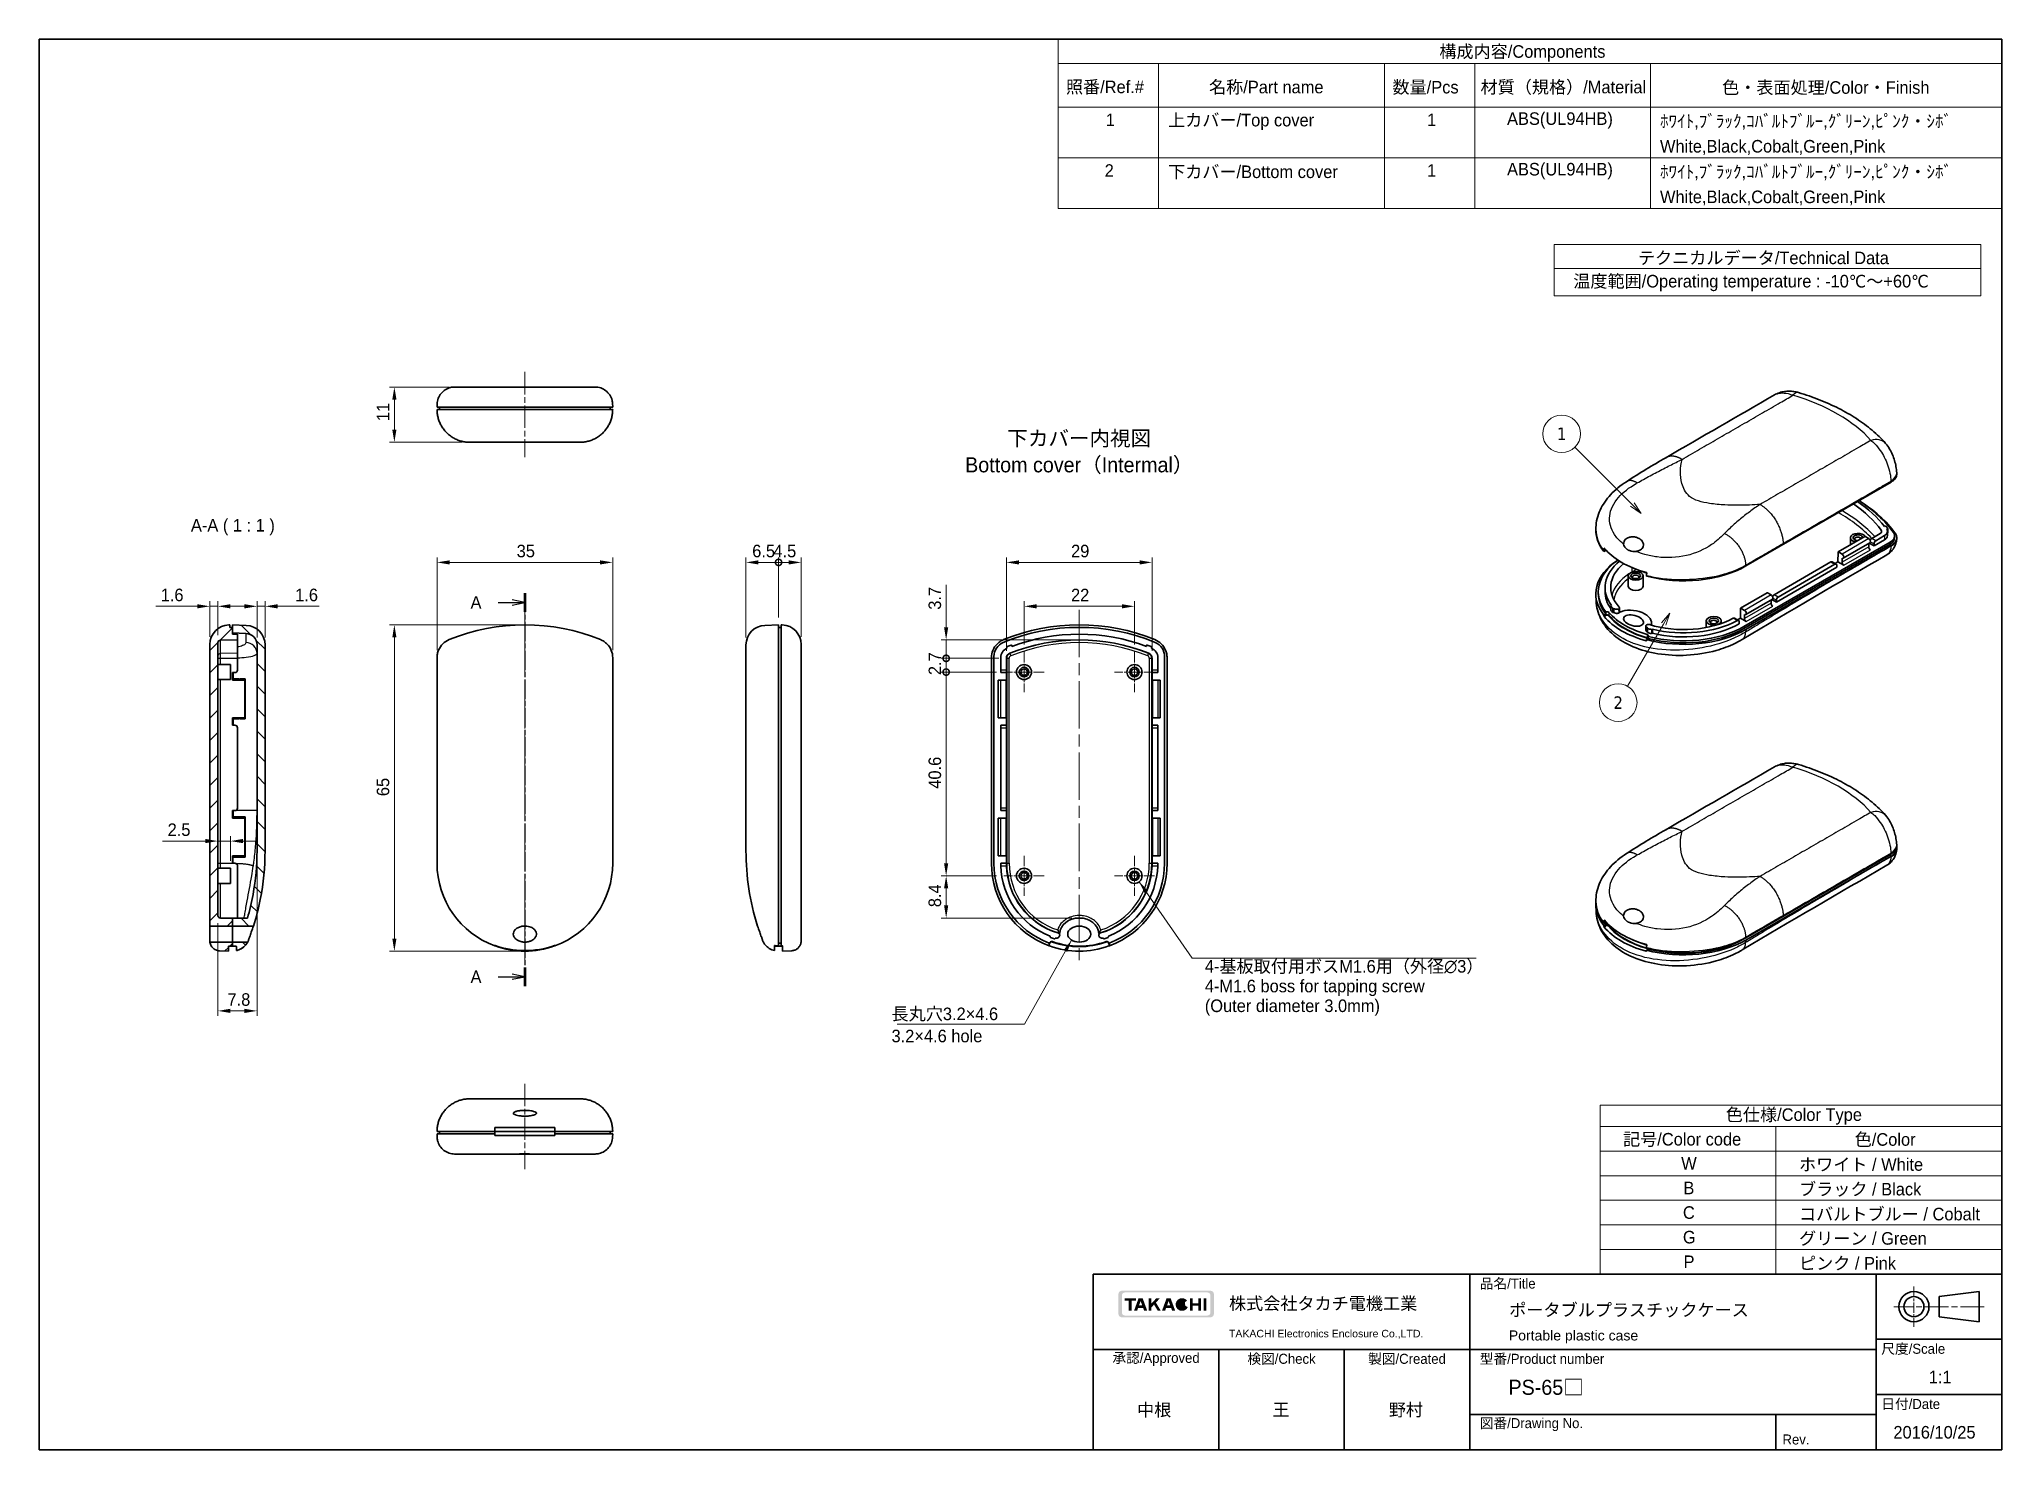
# Model space of a CAD drawing. Header units: millimetres. Extents: x 0 to 391, y 0 to 281.
import ezdxf
from ezdxf.enums import TextEntityAlignment as Align

# ---------------------------------------------------------------- set-up
doc = ezdxf.new("R2010")
doc.units = ezdxf.units.MM
doc.linetypes.add('CHAIN', pattern=[0.3543, 0.2362, -0.0295, 0.0591, -0.0295])
doc.layers.get('Defpoints').update_dxf_attribs({"lineweight": 25})
for name, color, linetype, lineweight in [('Border (ISO)', 7, 'Continuous', 35), ('Center Mark (ISO)', 131, 'Continuous', 18), ('Dimension (ISO)', 7, 'Continuous', 18), ('Hatch (ISO)', 1, 'Continuous', 18), ('Section Line (ISO)', 7, 'CHAIN', 25), ('Sketch Geometry (ISO)', 7, 'Continuous', 18), ('Symbol (ISO)', 7, 'Continuous', 18), ('Symbol (TK)', 100, 'Continuous', 18), ('Title (ISO)', 7, 'Continuous', 35), ('Visible (ISO)', 7, 'Continuous', 35), ('Visible Narrow (ISO)', 7, 'Continuous', 25)]:
    doc.layers.add(name, color=color, linetype=linetype, lineweight=lineweight)
doc.styles.add('Note Text (JIS)', font='tahoma.ttf')
doc.styles.add('Note Text (TK)', font='')
doc.styles.add('文字スタイル40', font='')
doc.styles.add('文字スタイル67', font='arial.ttf')
doc.styles.get('Note Text (TK)').set_extended_font_data('MS PGothic')
doc.styles.get('文字スタイル40').set_extended_font_data('MS PGothic')
doc.dimstyles.new('Default - Method 1b (TK)', dxfattribs={"dimtxt": 2.5, "dimasz": 2.5, "dimexe": 1, "dimexo": 1.5, "dimgap": 1, "dimtad": 1, "dimtoh": 1, "dimrnd": 1e-08, "dimdsep": 46, "dimtxsty": 'Note Text (TK)', "dimcen": 0.09, "dimdle": 5, "dimclrd": 100, "dimclre": 100, "dimclrt": 7, "dimadec": 1, "dimazin": 1, "dimtfac": 1, "dimtmove": 0, "dimatfit": 3, "dimfxl": 1, "dimtolj": 1, "dimlwd": -1, "dimlwe": -1, "dimarcsym": 0})
doc.dimstyles.new('Default - Method 1b (TK)$7', dxfattribs={"dimtxt": 2.5, "dimasz": 2.5, "dimexe": 1, "dimexo": 1.5, "dimgap": 1, "dimtad": 1, "dimtoh": 1, "dimrnd": 1e-08, "dimdsep": 46, "dimtxsty": 'Note Text (TK)', "dimcen": 0.09, "dimdle": 5, "dimclrd": 100, "dimclre": 100, "dimclrt": 7, "dimadec": 1, "dimazin": 1, "dimtfac": 1, "dimtmove": 0, "dimatfit": 3, "dimfxl": 1, "dimtolj": 1, "dimlwd": -1, "dimlwe": -1, "dimarcsym": 0})

msp = doc.modelspace()

# ---------------------------------------------------------------- texts
at = {"layer": 'Symbol (ISO)', "color": 7, "insert": (207.205, 198.668), "char_height": 3, "attachment_point": 5, "line_spacing_factor": 1.058182, "style": 'Note Text (TK)'}
msp.add_mtext('\\fＭＳ Ｐゴシック|b0|i0;\\H3.0000;下カバー内視図\\P\\fＭＳ Ｐゴシック|b0|i0;\\H3.0000;Bottom cover（Intermal）', dxfattribs=at)
at = {"layer": 'Symbol (ISO)', "color": 7, "insert": (30.221, 182.178), "char_height": 2.5, "attachment_point": 7, "style": 'Note Text (TK)'}
msp.add_mtext('A-A ( 1 : 1 )', dxfattribs=at)
at = {"layer": 'Symbol (ISO)', "color": 7, "char_height": 2.5, "attachment_point": 1, "style": 'Note Text (TK)'}
for s, insert, width, line_spacing_factor in [('{\\fＭＳ Ｐゴシック|b0|i0;\\H2.5000;4-基板取付用ボスM1.6用（外径\\fAIGDT|b0|i0;\\H2.5000;n\\fＭＳ Ｐゴシック|b0|i0;\\H2.5000;3）\\P\\fＭＳ Ｐゴシック|b0|i0;\\H2.5000;4-M1.6 boss for tapping screw\\P\\fＭＳ Ｐゴシック|b0|i0;\\H2.5000;(Outer diameter 3.0mm)\\P\\fＭＳ Ｐゴシック|b0|i0;\\H2.5000; \\P}', (232.224, 97.559), 56.32503, 0.942848), ('{\\fＭＳ Ｐゴシック|b0|i0;長丸穴3.2×4.6\\P\\fＭＳ Ｐゴシック|b0|i0;3.2×4.6 hole}', (169.804, 88.089), 23.97661, 1.058182)]:
    msp.add_mtext(s, dxfattribs=dict(at, insert=insert, width=width, line_spacing_factor=line_spacing_factor))

# ---------------------------------------------------------------- blocks, each defined once
blk = doc.blocks.new('図面枠 tk図枠')
at = {"layer": 'Border (ISO)'}
for p, q in [((21, 289), (412, 289)), ((21, 289), (21, 8)), ((412, 289), (412, 8)), ((21, 8), (412, 8))]:
    blk.add_line(p, q, dxfattribs=at)
blk = doc.blocks.new('表題欄 tk図枠(和英併記)')
at = {"layer": 'Hatch (ISO)'}
h = blk.add_hatch(color=256, dxfattribs=at)
edge = h.paths.add_edge_path(flags=0)
edge.add_arc((96.5, 237.21), 0.596, 270, 360)
edge.add_line((97.09, 237.21), (97.09, 240.62))
edge.add_arc((96.5, 240.62), 0.596, 0, 90)
edge.add_line((96.5, 241.21), (80.06, 241.21))
edge.add_arc((80.06, 240.62), 0.596, 90, 180)
edge.add_line((79.46, 240.62), (79.46, 237.21))
edge.add_arc((80.06, 237.21), 0.596, 180, 270)
edge.add_line((80.06, 236.61), (96.5, 236.61))
edge = h.paths.add_edge_path()
edge.add_line((78.76, 240.86), (78.76, 236.96))
edge.add_arc((79.46, 236.96), 0.702, 180, 270)
edge.add_line((79.46, 236.26), (97.09, 236.26))
edge.add_arc((97.09, 236.96), 0.702, 270, 360)
edge.add_line((97.79, 236.96), (97.79, 240.86))
edge.add_arc((97.09, 240.86), 0.702, 0, 90)
edge.add_line((97.09, 241.56), (79.46, 241.56))
edge.add_arc((79.46, 240.86), 0.702, 90, 180)
for points in [[(79.99, 240.05), (79.99, 239.56), (80.84, 239.56), (80.84, 237.56), (81.43, 237.56), (81.43, 239.56), (82.28, 239.56), (82.28, 240.05)], [(86.6, 237.56), (85.86, 238.8), (85.34, 238.23), (85.34, 237.56), (84.82, 237.56), (84.82, 240.05), (85.34, 240.05), (85.34, 239.01), (86.31, 240.05), (87.03, 240.05), (86.24, 239.2), (87.22, 237.56)], [(93.01, 240.05), (93.01, 237.56), (93.53, 237.56), (93.53, 238.56), (94.69, 238.56), (94.69, 237.56), (95.21, 237.56), (95.21, 240.05), (94.69, 240.05), (94.69, 239.05), (93.53, 239.05), (93.53, 240.05)], [(95.76, 240.05), (95.76, 237.56), (96.28, 237.56), (96.28, 240.05)]]:
    blk.add_hatch(color=256, dxfattribs=at).paths.add_polyline_path(points)
h = blk.add_hatch(color=256, dxfattribs=at)
h.paths.add_polyline_path([(83.51, 238.62), (82.87, 238.62), (83.19, 239.49)], flags=0)
h.paths.add_polyline_path([(83.7, 238.1), (82.68, 238.1), (82.49, 237.56), (81.87, 237.56), (82.78, 240.05), (83.6, 240.05), (84.51, 237.56), (83.9, 237.56)])
h = blk.add_hatch(color=256, dxfattribs=at)
h.paths.add_polyline_path([(88.45, 238.62), (89.08, 238.62), (88.77, 239.49)], flags=0)
h.paths.add_polyline_path([(88.06, 237.56), (88.26, 238.1), (89.27, 238.1), (89.47, 237.56), (90.09, 237.56), (89.17, 240.05), (88.36, 240.05), (87.44, 237.56)])
h = blk.add_hatch(color=256, dxfattribs=at)
edge = h.paths.add_edge_path()
edge.add_arc((91.44, 238.81), 1.27, 38.5505, 336.582)
edge.add_line((92.61, 238.3), (92.09, 238.53))
edge.add_ellipse((91.44, 238.81), major_axis=(0, -0.8), ratio=0.867347, start_angle=128.5505, end_angle=426.582, ccw=False)
edge.add_line((92.01, 239.26), (92.44, 239.6))
at = {"layer": 'Title (ISO)'}
for p, q in [((73.76, 244.88), (254.76, 244.88)), ((73.76, 209.88), (73.76, 244.88)), ((148.76, 244.88), (148.76, 209.88)), ((229.76, 244.88), (229.76, 209.88)), ((254.76, 244.88), (254.76, 209.88)), ((242.26, 240.38), (250.26, 241.38)), ((242.26, 240.38), (242.26, 236.38)), ((250.26, 235.38), (250.26, 241.38)), ((242.26, 236.38), (250.26, 235.38)), ((229.76, 231.88), (254.76, 231.88)), ((73.76, 229.88), (229.76, 229.88)), ((98.76, 229.88), (98.76, 209.88)), ((123.76, 229.88), (123.76, 209.88)), ((229.76, 220.88), (254.76, 220.88)), ((148.76, 216.88), (229.76, 216.88)), ((209.76, 216.88), (209.76, 209.88)), ((254.76, 209.88), (73.76, 209.88))]:
    blk.add_line(p, q, dxfattribs=at)
at = {"layer": 'Title (ISO)', "color": 4, "linetype": 'CHAIN', "lineweight": 18, "ltscale": 8.88956}
blk.add_line((237.26, 242.38), (237.26, 234.38), dxfattribs=at)
at = {"layer": 'Title (ISO)', "color": 4, "linetype": 'CHAIN', "lineweight": 18, "ltscale": 20.001633}
blk.add_line((251.26, 238.38), (233.26, 238.38), dxfattribs=at)
at = {"layer": 'Title (ISO)'}
for radius in [3, 2]:
    blk.add_circle((237.26, 238.38), radius, dxfattribs=at)
at = {"layer": 'Title (ISO)', "color": 1, "char_height": 2, "line_spacing_factor": 1.5, "style": 'Note Text (TK)'}
for s, insert, attachment_point in [('\\fＭＳ Ｐゴシック|b0|i0;\\H2.0000;品名/Title', (150.76, 242.88), 4), ('\\fＭＳ Ｐゴシック|b0|i0;\\H2.0000;尺度/Scale', (230.76, 229.88), 4), ('\\fＭＳ Ｐゴシック|b0|i0;\\H2.0000;承認/Approved', (86.26, 227.88), 5), ('\\fＭＳ Ｐゴシック|b0|i0;\\H2.0000;検図/Check', (111.26, 227.88), 5), ('\\fＭＳ Ｐゴシック|b0|i0;\\H2.0000;製図/Created', (136.26, 227.88), 5), ('\\fＭＳ Ｐゴシック|b0|i0;\\H2.0000;型番/Product number', (150.76, 227.88), 4), ('\\fＭＳ Ｐゴシック|b0|i0;\\H2.0000;日付/Date', (230.76, 218.88), 4), ('\\fＭＳ Ｐゴシック|b0|i0;\\H2.0000;図番/Drawing No.', (150.76, 214.88), 4), ('\\fＭＳ Ｐゴシック|b0|i0;\\H2.0000;Rev.', (213.76, 211.91), 5)]:
    blk.add_mtext(s, dxfattribs=dict(at, insert=insert, attachment_point=attachment_point))
at = {"layer": 'Title (ISO)', "color": 7, "attachment_point": 4, "line_spacing_factor": 1.5, "style": 'Note Text (TK)'}
for s, insert, char_height in [('株式会社タカチ電機工業', (100.79, 238.88), 2.5), ('\\fArial|b0|i0;\\H1.4986;TAKACHI Electronics Enclosure Co.,LTD.', (100.79, 232.88), 1.4986)]:
    blk.add_mtext(s, dxfattribs=dict(at, insert=insert, char_height=char_height))
at = {"layer": 'Title (ISO)', "color": 7}
for tag, p, height, style in [('<品名>_001', (156.63, 236.48), 2.5, 'Note Text (TK)'), ('<Title>_001', (156.55, 231.65), 2, '文字スタイル67'), ('<型番>_001', (156.48, 220.82), 3, '文字スタイル40'), ('<尺度>_001', (240.22, 223.13), 2.5, 'Note Text (TK)'), ('<承認>_001', (82.48, 216.57), 2.5, 'Note Text (TK)'), ('<検図>_001', (109.45, 216.59), 2.5, 'Note Text (TK)'), ('<製図>_001', (132.63, 216.58), 2.5, 'Note Text (TK)'), ('作成日_001', (233.17, 212.11), 2.5, 'Note Text (TK)')]:
    blk.add_attdef(tag, p, '', height=height, dxfattribs=dict(at, style=style))
at = {"layer": 'Title (ISO)', "color": 7, "style": 'Note Text (TK)'}
blk.add_attdef('<図番>', text='', height=2.5, dxfattribs=at).set_placement((175.76, 213.38), align=Align.MIDDLE_LEFT)
blk.add_attdef('履歴番号', text='', height=2.5, dxfattribs=at).set_placement((223.76, 213.38), align=Align.MIDDLE_CENTER)
blk = doc.blocks.new('2dTransSection0')
at = {"layer": 'Section Line (ISO)', "linetype": 'Continuous'}
for p, q in [((112.42, 176.79), (115.25, 176.79)), ((117.75, 176.79), (115.25, 177.29)), ((115.25, 176.79), (117.75, 176.79)), ((115.25, 176.29), (117.75, 176.79)), ((112.42, 102.22), (115.25, 102.22)), ((117.75, 102.22), (115.25, 102.72)), ((115.25, 102.22), (117.75, 102.22)), ((115.25, 101.72), (117.75, 102.22))]:
    blk.add_line(p, q, dxfattribs=at)
at = {"layer": 'Section Line (ISO)', "linetype": 'CHAIN', "ltscale": 16.189547}
blk.add_line((117.75, 178.66), (117.75, 100.35), dxfattribs=at)
at = {"layer": 'Section Line (ISO)', "linetype": 'Continuous', "lineweight": 50}
for p, q in [((117.75, 178.66), (117.75, 174.92)), ((117.75, 104.09), (117.75, 100.35))]:
    blk.add_line(p, q, dxfattribs=at)
at = {"layer": 'Section Line (ISO)', "char_height": 2.5, "attachment_point": 7, "style": 'Note Text (TK)'}
for insert in [(106.93, 175.55), (106.93, 100.98)]:
    blk.add_mtext('A', dxfattribs=dict(at, insert=insert))
blk = doc.blocks.new('*D6')
at = {"layer": 'Defpoints', "color": 0}
for p in [(114.25, 176.78), (79.25, 157.78), (114.25, 157.78)]:
    blk.add_point(p, dxfattribs=at)
at = {"layer": 'Dimension (ISO)', "color": 100}
for p, q in [((79.25, 159.28), (79.25, 177.78)), ((81.75, 176.78), (111.75, 176.78)), ((114.25, 159.28), (114.25, 177.78))]:
    blk.add_line(p, q, dxfattribs=at)
for points in [[(81.75, 177.19), (81.75, 176.36), (79.25, 176.78)], [(111.75, 177.19), (111.75, 176.36), (114.25, 176.78)]]:
    blk.add_solid(points, dxfattribs=at)
at = {"layer": 'Dimension (ISO)', "color": 7, "insert": (95.12, 179.03), "char_height": 2.5, "attachment_point": 4, "style": 'Note Text (TK)'}
blk.add_mtext('\\A1;35', dxfattribs=at)
blk = doc.blocks.new('_DotSmall')
at = {"color": 0, "linetype": 'ByBlock', "const_width": 0.5}
blk.add_lwpolyline([(-0.0625, 0, 1), (0.0625, 0, 1)], format="xyb", close=True, dxfattribs=at)
blk = doc.blocks.new('*D7')
at = {"layer": 'Defpoints', "color": 0}
for p in [(147.3, 176.78), (147.3, 164.33), (140.8, 160.34)]:
    blk.add_point(p, dxfattribs=at)
at = {"layer": 'Dimension (ISO)', "color": 100}
for p, q in [((140.8, 161.84), (140.8, 177.78)), ((143.3, 176.78), (147.3, 176.78)), ((147.3, 165.83), (147.3, 177.78))]:
    blk.add_line(p, q, dxfattribs=at)
blk.add_solid([(143.3, 177.19), (143.3, 176.36), (140.8, 176.78)], dxfattribs=at)
at = {"layer": 'Dimension (ISO)', "color": 100, "xscale": 2.5, "yscale": 2.5, "zscale": 2.5}
blk.add_blockref('_DotSmall', (147.3, 176.78), dxfattribs=at)
at = {"layer": 'Dimension (ISO)', "color": 7, "insert": (142.05, 179.03), "char_height": 2.5, "attachment_point": 4, "style": 'Note Text (TK)'}
blk.add_mtext('\\A1;6.5', dxfattribs=at)
blk = doc.blocks.new('*D9')
at = {"layer": 'Defpoints', "color": 0}
for p in [(151.8, 176.78), (147.3, 164.33), (151.8, 160.43)]:
    blk.add_point(p, dxfattribs=at)
at = {"layer": 'Dimension (ISO)', "color": 100}
for p, q in [((147.3, 165.83), (147.3, 177.78)), ((147.3, 176.78), (149.3, 176.78)), ((151.8, 161.93), (151.8, 177.78))]:
    blk.add_line(p, q, dxfattribs=at)
blk.add_solid([(149.3, 177.19), (149.3, 176.36), (151.8, 176.78)], dxfattribs=at)
at = {"layer": 'Dimension (ISO)', "color": 100, "xscale": 2.5, "yscale": 2.5, "zscale": 2.5, "rotation": 180}
blk.add_blockref('_DotSmall', (147.3, 176.78), dxfattribs=at)
at = {"layer": 'Dimension (ISO)', "color": 7, "insert": (146.27, 179.03), "char_height": 2.5, "attachment_point": 4, "style": 'Note Text (TK)'}
blk.add_mtext('\\A1;4.5', dxfattribs=at)
blk = doc.blocks.new('*D10')
at = {"layer": 'Defpoints', "color": 0}
for p in [(221.72, 176.78), (192.69, 157.67), (221.72, 157.67)]:
    blk.add_point(p, dxfattribs=at)
at = {"layer": 'Dimension (ISO)', "color": 100}
for p, q in [((192.69, 159.17), (192.69, 177.78)), ((195.19, 176.78), (219.22, 176.78)), ((221.72, 159.17), (221.72, 177.78))]:
    blk.add_line(p, q, dxfattribs=at)
for points in [[(195.19, 177.19), (195.19, 176.36), (192.69, 176.78)], [(219.22, 177.19), (219.22, 176.36), (221.72, 176.78)]]:
    blk.add_solid(points, dxfattribs=at)
at = {"layer": 'Dimension (ISO)', "color": 7, "insert": (205.58, 179.03), "char_height": 2.5, "attachment_point": 4, "style": 'Note Text (TK)'}
blk.add_mtext('\\A1;29', dxfattribs=at)
blk = doc.blocks.new('*D11')
at = {"layer": 'Defpoints', "color": 0}
for p in [(218.21, 168.03), (196.21, 158.93), (218.21, 158.93)]:
    blk.add_point(p, dxfattribs=at)
at = {"layer": 'Dimension (ISO)', "color": 100}
for p, q in [((196.21, 160.43), (196.21, 169.03)), ((218.21, 160.43), (218.21, 169.03)), ((198.71, 168.03), (215.71, 168.03))]:
    blk.add_line(p, q, dxfattribs=at)
for points in [[(198.71, 168.45), (198.71, 167.61), (196.21, 168.03)], [(215.71, 168.45), (215.71, 167.61), (218.21, 168.03)]]:
    blk.add_solid(points, dxfattribs=at)
at = {"layer": 'Dimension (ISO)', "color": 7, "insert": (205.57, 170.28), "char_height": 2.5, "attachment_point": 4, "style": 'Note Text (TK)'}
blk.add_mtext('\\A1;22', dxfattribs=at)
blk = doc.blocks.new('*D12')
at = {"layer": 'Defpoints', "color": 0}
for p in [(44.99, 168.03), (43.39, 160.34), (44.99, 160.34)]:
    blk.add_point(p, dxfattribs=at)
at = {"layer": 'Dimension (ISO)', "color": 100}
for p, q in [((43.39, 161.84), (43.39, 169.03)), ((44.99, 161.84), (44.99, 169.03)), ((40.89, 168.03), (38.39, 168.03)), ((43.39, 168.03), (44.99, 168.03)), ((47.49, 168.03), (55.78, 168.03))]:
    blk.add_line(p, q, dxfattribs=at)
for points in [[(40.89, 168.45), (40.89, 167.61), (43.39, 168.03)], [(47.49, 168.45), (47.49, 167.61), (44.99, 168.03)]]:
    blk.add_solid(points, dxfattribs=at)
at = {"layer": 'Dimension (ISO)', "color": 7, "insert": (50.99, 170.28), "char_height": 2.5, "attachment_point": 4, "style": 'Note Text (TK)'}
blk.add_mtext('\\A1;1.6', dxfattribs=at)
blk = doc.blocks.new('*D13')
at = {"layer": 'Defpoints', "color": 0}
for p in [(33.99, 168.03), (33.99, 160.43), (35.59, 160.79)]:
    blk.add_point(p, dxfattribs=at)
at = {"layer": 'Dimension (ISO)', "color": 100}
for p, q in [((33.99, 161.93), (33.99, 169.03)), ((35.59, 162.29), (35.59, 169.03)), ((31.49, 168.03), (23.2, 168.03)), ((35.59, 168.03), (33.99, 168.03)), ((38.09, 168.03), (40.59, 168.03))]:
    blk.add_line(p, q, dxfattribs=at)
for points in [[(31.49, 168.45), (31.49, 167.61), (33.99, 168.03)], [(38.09, 168.45), (38.09, 167.61), (35.59, 168.03)]]:
    blk.add_solid(points, dxfattribs=at)
at = {"layer": 'Dimension (ISO)', "color": 7, "insert": (24.2, 170.28), "char_height": 2.5, "attachment_point": 4, "style": 'Note Text (TK)'}
blk.add_mtext('\\A1;1.6', dxfattribs=at)
blk = doc.blocks.new('*D14')
at = {"layer": 'Defpoints', "color": 0}
for p in [(35.59, 121.26), (35.59, 121.26), (38.09, 115.83)]:
    blk.add_point(p, dxfattribs=at)
at = {"layer": 'Dimension (ISO)', "color": 100}
for p, q in [((33.09, 121.26), (24.58, 121.26)), ((38.09, 121.26), (35.59, 121.26)), ((38.09, 117.33), (38.09, 122.26)), ((40.59, 121.26), (43.09, 121.26))]:
    blk.add_line(p, q, dxfattribs=at)
for points in [[(33.09, 121.68), (33.09, 120.84), (35.59, 121.26)], [(40.59, 121.68), (40.59, 120.84), (38.09, 121.26)]]:
    blk.add_solid(points, dxfattribs=at)
at = {"layer": 'Dimension (ISO)', "color": 7, "insert": (25.58, 123.51), "char_height": 2.5, "attachment_point": 4, "style": 'Note Text (TK)'}
blk.add_mtext('\\A1;2.5', dxfattribs=at)
blk = doc.blocks.new('*D15')
at = {"layer": 'Defpoints', "color": 0}
for p in [(43.39, 119.33), (35.59, 106.43), (43.39, 87.43)]:
    blk.add_point(p, dxfattribs=at)
at = {"layer": 'Dimension (ISO)', "color": 100}
for p, q in [((43.39, 117.83), (43.39, 86.43)), ((35.59, 104.93), (35.59, 86.43)), ((38.09, 87.43), (40.89, 87.43))]:
    blk.add_line(p, q, dxfattribs=at)
for points in [[(38.09, 87.85), (38.09, 87.02), (35.59, 87.43)], [(40.89, 87.85), (40.89, 87.02), (43.39, 87.43)]]:
    blk.add_solid(points, dxfattribs=at)
at = {"layer": 'Dimension (ISO)', "color": 7, "insert": (37.51, 89.68), "char_height": 2.5, "attachment_point": 4, "style": 'Note Text (TK)'}
blk.add_mtext('\\A1;7.8', dxfattribs=at)
blk = doc.blocks.new('*D16')
at = {"layer": 'Defpoints', "color": 0}
for p in [(207.21, 161.35), (180.69, 157.67), (192.69, 157.67)]:
    blk.add_point(p, dxfattribs=at)
at = {"layer": 'Dimension (ISO)', "color": 100}
for p, q in [((180.69, 163.85), (180.69, 172.32)), ((205.71, 161.35), (179.69, 161.35)), ((180.69, 157.67), (180.69, 161.35)), ((191.19, 157.67), (179.69, 157.67)), ((180.69, 157.67), (180.69, 152.67))]:
    blk.add_line(p, q, dxfattribs=at)
blk.add_solid([(180.27, 163.85), (181.1, 163.85), (180.69, 161.35)], dxfattribs=at)
at = {"layer": 'Dimension (ISO)', "color": 100, "xscale": 2.5, "yscale": 2.5, "zscale": 2.5, "rotation": 90}
blk.add_blockref('_DotSmall', (180.69, 157.67), dxfattribs=at)
at = {"layer": 'Dimension (ISO)', "color": 7, "insert": (178.44, 167.35), "char_height": 2.5, "attachment_point": 4, "rotation": 90, "style": 'Note Text (TK)'}
blk.add_mtext('\\A1;3.7', dxfattribs=at)
blk = doc.blocks.new('*D17')
at = {"layer": 'Defpoints', "color": 0}
for p in [(192.21, 154.93), (180.69, 114.33), (192.21, 114.33)]:
    blk.add_point(p, dxfattribs=at)
at = {"layer": 'Dimension (ISO)', "color": 100}
for p, q in [((190.71, 154.93), (179.69, 154.93)), ((180.69, 154.93), (180.69, 116.83)), ((190.71, 114.33), (179.69, 114.33))]:
    blk.add_line(p, q, dxfattribs=at)
blk.add_solid([(180.27, 116.83), (181.1, 116.83), (180.69, 114.33)], dxfattribs=at)
at = {"layer": 'Dimension (ISO)', "color": 100, "xscale": 2.5, "yscale": 2.5, "zscale": 2.5, "rotation": 90}
blk.add_blockref('_DotSmall', (180.69, 154.93), dxfattribs=at)
at = {"layer": 'Dimension (ISO)', "color": 7, "insert": (178.44, 131.69), "char_height": 2.5, "attachment_point": 4, "rotation": 90, "style": 'Note Text (TK)'}
blk.add_mtext('\\A1;40.6', dxfattribs=at)
blk = doc.blocks.new('*D18')
at = {"layer": 'Defpoints', "color": 0}
for p in [(192.69, 157.67), (180.69, 154.93), (192.21, 154.93)]:
    blk.add_point(p, dxfattribs=at)
at = {"layer": 'Dimension (ISO)', "color": 100}
for p, q in [((191.19, 157.67), (179.69, 157.67)), ((180.69, 157.67), (180.69, 154.93)), ((190.71, 154.93), (179.69, 154.93))]:
    blk.add_line(p, q, dxfattribs=at)
at = {"layer": 'Dimension (ISO)', "color": 100, "xscale": 2.5, "yscale": 2.5, "zscale": 2.5}
for p, rotation in [((180.69, 157.67), 90), ((180.69, 154.93), 270)]:
    blk.add_blockref('_DotSmall', p, dxfattribs=dict(at, rotation=rotation))
at = {"layer": 'Dimension (ISO)', "color": 7, "insert": (178.44, 154.32), "char_height": 2.5, "attachment_point": 4, "rotation": 90, "style": 'Note Text (TK)'}
blk.add_mtext('\\A1;2.7', dxfattribs=at)
blk = doc.blocks.new('*D19')
at = {"layer": 'Defpoints', "color": 0}
for p in [(192.21, 114.33), (180.69, 105.93), (207.21, 105.93)]:
    blk.add_point(p, dxfattribs=at)
at = {"layer": 'Dimension (ISO)', "color": 100}
for p, q in [((190.71, 114.33), (179.69, 114.33)), ((180.69, 111.83), (180.69, 108.43)), ((205.71, 105.93), (179.69, 105.93))]:
    blk.add_line(p, q, dxfattribs=at)
for points in [[(180.27, 111.83), (181.1, 111.83), (180.69, 114.33)], [(180.27, 108.43), (181.1, 108.43), (180.69, 105.93)]]:
    blk.add_solid(points, dxfattribs=at)
at = {"layer": 'Dimension (ISO)', "color": 7, "insert": (178.44, 108.09), "char_height": 2.5, "attachment_point": 4, "rotation": 90, "style": 'Note Text (TK)'}
blk.add_mtext('\\A1;8.4', dxfattribs=at)
blk = doc.blocks.new('*D20')
at = {"layer": 'Defpoints', "color": 0}
for p in [(96.75, 164.33), (70.75, 99.34), (96.75, 99.34)]:
    blk.add_point(p, dxfattribs=at)
at = {"layer": 'Dimension (ISO)', "color": 100}
for p, q in [((95.25, 164.33), (69.75, 164.33)), ((70.75, 161.83), (70.75, 101.84)), ((95.25, 99.34), (69.75, 99.34))]:
    blk.add_line(p, q, dxfattribs=at)
for points in [[(70.34, 161.83), (71.17, 161.83), (70.75, 164.33)], [(70.34, 101.84), (71.17, 101.84), (70.75, 99.34)]]:
    blk.add_solid(points, dxfattribs=at)
at = {"layer": 'Dimension (ISO)', "color": 7, "insert": (68.5, 130.21), "char_height": 2.5, "attachment_point": 4, "rotation": 90, "style": 'Note Text (TK)'}
blk.add_mtext('\\A1;65', dxfattribs=at)
blk = doc.blocks.new('*D21')
at = {"layer": 'Defpoints', "color": 0}
for p in [(83.25, 211.72), (70.75, 200.72), (85.76, 200.72)]:
    blk.add_point(p, dxfattribs=at)
at = {"layer": 'Dimension (ISO)', "color": 100}
for p, q in [((81.75, 211.72), (69.75, 211.72)), ((70.75, 209.22), (70.75, 203.22)), ((84.26, 200.72), (69.75, 200.72))]:
    blk.add_line(p, q, dxfattribs=at)
for points in [[(70.34, 209.22), (71.17, 209.22), (70.75, 211.72)], [(70.34, 203.22), (71.17, 203.22), (70.75, 200.72)]]:
    blk.add_solid(points, dxfattribs=at)
at = {"layer": 'Dimension (ISO)', "color": 7, "insert": (68.5, 204.93), "char_height": 2.5, "attachment_point": 4, "rotation": 90, "style": 'Note Text (TK)'}
blk.add_mtext('\\A1;11', dxfattribs=at)
blk = doc.blocks.new('構成内容_Components')
at = {"layer": 'Symbol (ISO)'}
for p, q in [((412, 289), (224, 289)), ((224, 289), (224, 284.16)), ((412, 289), (412, 284.16)), ((412, 284.16), (224, 284.16)), ((224, 284.16), (224, 275.45)), ((244, 284.16), (244, 275.45)), ((289, 284.16), (289, 275.45)), ((307, 284.16), (307, 275.45)), ((342, 284.16), (342, 275.45)), ((412, 284.16), (412, 275.45)), ((412, 275.45), (224, 275.45)), ((224, 275.45), (224, 255.28)), ((244, 275.45), (244, 255.28)), ((289, 275.45), (289, 255.28)), ((307, 275.45), (307, 255.28)), ((342, 275.45), (342, 255.28)), ((412, 275.45), (412, 255.28)), ((412, 265.37), (224, 265.37)), ((412, 255.28), (224, 255.28))]:
    blk.add_line(p, q, dxfattribs=at)
at = {"layer": 'Symbol (ISO)', "color": 7, "char_height": 2.5, "attachment_point": 7, "style": 'Note Text (TK)'}
for s, insert in [('構成内容/Components', (299.95, 284.56)), ('照番/Ref.#', (225.55, 277.97)), ('名称/Part name', (254.06, 277.95)), ('数量/Pcs', (290.61, 277.92)), ('材質（規格）/Material', (308.15, 277.9)), ('色・表面処理/Color・Finish', (356.29, 277.86)), ('1', (233.5, 271.69)), (' 上カバー/Top cover', (245, 270.89)), ('1', (297.5, 271.69)), ('ABS(UL94HB)', (313.44, 271.19)), (' ﾎﾜｲﾄ,ﾌﾞﾗｯｸ,ｺﾊﾞﾙﾄﾌﾞﾙｰ,ｸﾞﾘｰﾝ,ﾋﾟﾝｸ・ｼﾎﾞ', (343, 270.97)), (' White,Black,Cobalt,Green,Pink', (343, 265.97)), ('2', (233.27, 261.6)), (' 下カバー/Bottom cover', (245, 261.08)), ('1', (297.5, 261.61)), ('ABS(UL94HB)', (313.44, 261.11)), (' ﾎﾜｲﾄ,ﾌﾞﾗｯｸ,ｺﾊﾞﾙﾄﾌﾞﾙｰ,ｸﾞﾘｰﾝ,ﾋﾟﾝｸ・ｼﾎﾞ', (343, 260.89)), (' White,Black,Cobalt,Green,Pink', (343, 255.89))]:
    blk.add_mtext(s, dxfattribs=dict(at, insert=insert))
blk = doc.blocks.new('バルーン1')
at = {"layer": 'Symbol (TK)', "color": 100}
for p, q in [((344.61, 172.5), (337.45, 160.09)), ((345.86, 174.66), (344.18, 172.75)), ((344.61, 172.5), (345.86, 174.66)), ((345.05, 172.25), (345.86, 174.66))]:
    blk.add_line(p, q, dxfattribs=at)
at = {"layer": 'Symbol (TK)'}
blk.add_circle((335.58, 156.84), 3.75, dxfattribs=at)
at = {"layer": 'Symbol (TK)', "color": 7, "insert": (335.58, 156.84), "char_height": 2.5, "attachment_point": 5, "style": 'Note Text (JIS)'}
blk.add_mtext('2', dxfattribs=at)
blk = doc.blocks.new('バルーン2')
at = {"layer": 'Symbol (TK)', "color": 100}
for p, q in [((338.39, 196.32), (326.96, 207.75)), ((338.03, 195.97), (340.16, 194.55)), ((338.39, 196.32), (340.16, 194.55)), ((340.16, 194.55), (338.74, 196.67))]:
    blk.add_line(p, q, dxfattribs=at)
at = {"layer": 'Symbol (TK)'}
blk.add_circle((324.32, 210.39), 3.75, dxfattribs=at)
at = {"layer": 'Symbol (TK)', "color": 7, "insert": (324.32, 210.39), "char_height": 2.5, "attachment_point": 5, "style": 'Note Text (JIS)'}
blk.add_mtext('1', dxfattribs=at)
blk = doc.blocks.new('テーブル1')
at = {"layer": 'Symbol (ISO)'}
for p, q in [((322.83, 248.12), (407.83, 248.12)), ((322.83, 248.12), (322.83, 243.3)), ((407.83, 248.12), (407.83, 243.3)), ((322.83, 243.3), (407.83, 243.3)), ((322.83, 243.3), (322.83, 237.86)), ((407.83, 243.3), (407.83, 237.86)), ((322.83, 237.86), (407.83, 237.86)), ((322.83, 237.86), (407.83, 237.86))]:
    blk.add_line(p, q, dxfattribs=at)
at = {"layer": 'Symbol (ISO)', "color": 7, "char_height": 2.5, "attachment_point": 7, "style": 'Note Text (TK)'}
for s, insert in [('テクニカルデータ/Technical Data', (339.51, 244)), ('温度範囲/Operating temperature : -10℃～+60℃', (326.63, 238.8))]:
    blk.add_mtext(s, dxfattribs=dict(at, insert=insert))
blk = doc.blocks.new('テーブル2')
at = {"layer": 'Symbol (ISO)'}
for p, q in [((332, 76.68), (412, 76.68)), ((332, 76.68), (332, 72.4)), ((412, 76.68), (412, 72.4)), ((332, 72.4), (412, 72.4)), ((332, 72.4), (332, 67.5)), ((367, 72.4), (367, 67.5)), ((412, 72.4), (412, 67.5)), ((332, 67.5), (412, 67.5)), ((332, 67.5), (332, 43)), ((367, 67.5), (367, 43)), ((412, 67.5), (412, 43)), ((332, 62.6), (412, 62.6)), ((332, 57.7), (412, 57.7)), ((332, 52.8), (412, 52.8)), ((332, 47.9), (412, 47.9)), ((332, 43), (412, 43))]:
    blk.add_line(p, q, dxfattribs=at)
at = {"layer": 'Symbol (ISO)', "color": 7, "char_height": 2.5, "attachment_point": 7, "style": 'Note Text (TK)'}
for s, insert in [('色仕様/Color Type', (357.02, 72.76)), ('記号/Color code', (336.55, 68.33)), ('色/Color', (382.7, 68.33)), ('W', (348.14, 63.79)), ('\u3000ホワイト / White', (368.2, 63.46)), ('B', (348.58, 58.9)), ('\u3000ブラック / Black', (368.2, 58.41)), ('C', (348.48, 53.97)), ('\u3000コバルトブルー / Cobalt', (368.2, 53.58)), ('G', (348.48, 49.07)), ('\u3000グリーン / Green', (368.2, 48.62)), ('P', (348.6, 44.2)), ('\u3000ピンク / Pink', (368.2, 43.75))]:
    blk.add_mtext(s, dxfattribs=dict(at, insert=insert))

# ---------------------------------------------------------------- dimensions: what is measured, and where the dimension line sits
at = {"layer": 'Dimension (ISO)', "color": 100}
for base, p1, p2, angle, override, picture, middle in [((70.753, 200.718), (83.255, 211.718), (85.757, 200.718), 90, {"dimgap": 1, "dimtoh": 0, "dimdec": 2, "dimtol": 0, "dimlim": 0, "dimtp": 0, "dimtm": 0, "dimtdec": 2, "dimtofl": 0, "dimatfit": 1}, '*D21', (70.753, 206.218)), ((114.253, 176.776), (79.253, 157.776), (114.253, 157.776), 180, {"dimgap": 1, "dimtoh": 0, "dimdec": 2, "dimtol": 0, "dimlim": 0, "dimtp": 0, "dimtm": 0, "dimtdec": 2, "dimtofl": 0, "dimatfit": 1}, '*D6', (96.753, 176.776)), ((147.303, 176.776), (140.803, 160.341), (147.303, 164.334), 180, {"dimgap": 1, "dimtoh": 0, "dimdec": 2, "dimblk2": 'DotSmall', "dimsah": 1, "dimdle": 0, "dimtol": 0, "dimlim": 0, "dimtp": 0, "dimtm": 0, "dimtdec": 2, "dimtofl": 1, "dimatfit": 1}, '*D7', (144.043, 176.776)), ((151.803, 176.776), (147.303, 164.334), (151.803, 160.428), 180, {"dimgap": 1, "dimtoh": 0, "dimdec": 2, "dimblk1": 'DotSmall', "dimsah": 1, "dimdle": 0, "dimtol": 0, "dimlim": 0, "dimtp": 0, "dimtm": 0, "dimtdec": 2, "dimtofl": 1, "dimatfit": 1}, '*D9', (148.303, 176.776)), ((221.723, 176.776), (192.687, 157.673), (221.723, 157.673), 180, {"dimgap": 1, "dimtoh": 0, "dimdec": 1, "dimtol": 0, "dimlim": 0, "dimtp": 0, "dimtm": 0, "dimtdec": 2, "dimtofl": 0, "dimatfit": 1}, '*D10', (207.205, 176.776)), ((180.687, 157.673), (207.205, 161.352), (192.687, 157.673), 90, {"dimgap": 1, "dimtoh": 0, "dimdec": 1, "dimblk2": 'DotSmall', "dimsah": 1, "dimdle": 0, "dimtol": 0, "dimlim": 0, "dimtp": 0, "dimtm": 0, "dimtdec": 2, "dimtofl": 1, "dimatfit": 1}, '*D16', (180.687, 169.334)), ((33.989, 168.029), (35.589, 160.793), (33.989, 160.428), 180, {"dimgap": 1, "dimtoh": 0, "dimdec": 2, "dimtol": 0, "dimlim": 0, "dimtp": 0, "dimtm": 0, "dimtdec": 2, "dimtofl": 1, "dimatfit": 1}, '*D13', (26.092, 168.029)), ((218.205, 168.029), (196.205, 158.934), (218.205, 158.934), 180, {"dimgap": 1, "dimtoh": 0, "dimdec": 2, "dimtol": 0, "dimlim": 0, "dimtp": 0, "dimtm": 0, "dimtdec": 2, "dimtofl": 0, "dimatfit": 1}, '*D11', (207.205, 168.029)), ((70.753, 99.345), (96.753, 164.334), (96.753, 99.345), 90, {"dimgap": 1, "dimtoh": 0, "dimdec": 1, "dimtol": 0, "dimlim": 0, "dimtp": 0, "dimtm": 0, "dimtdec": 2, "dimtofl": 0, "dimatfit": 1}, '*D20', (70.753, 131.84)), ((180.687, 154.934), (192.687, 157.673), (192.205, 154.934), 90, {"dimgap": 1, "dimtoh": 0, "dimdec": 1, "dimblk1": 'DotSmall', "dimblk2": 'DotSmall', "dimsah": 1, "dimdle": 0, "dimtol": 0, "dimlim": 0, "dimtp": 0, "dimtm": 0, "dimtdec": 2, "dimtofl": 1, "dimatfit": 1}, '*D18', (180.687, 156.304)), ((180.687, 114.334), (192.205, 154.934), (192.205, 114.334), 90, {"dimgap": 1, "dimtoh": 0, "dimdec": 2, "dimblk1": 'DotSmall', "dimsah": 1, "dimdle": 0, "dimtol": 0, "dimlim": 0, "dimtp": 0, "dimtm": 0, "dimtdec": 2, "dimtofl": 0, "dimatfit": 1}, '*D17', (180.687, 134.624)), ((35.589, 121.26), (38.089, 115.834), (35.589, 121.26), 180, {"dimgap": 1, "dimtoh": 0, "dimdec": 2, "dimse2": 1, "dimtol": 0, "dimlim": 0, "dimtp": 0, "dimtm": 0, "dimtdec": 2, "dimtofl": 1, "dimatfit": 1}, '*D14', (27.586, 121.26)), ((43.389, 87.434), (35.589, 106.434), (43.389, 119.334), 180, {"dimgap": 1, "dimtoh": 0, "dimdec": 2, "dimtol": 0, "dimlim": 0, "dimtp": 0, "dimtm": 0, "dimtdec": 2, "dimtofl": 0, "dimatfit": 1}, '*D15', (39.489, 87.434)), ((180.687, 105.934), (192.205, 114.334), (207.205, 105.934), 90, {"dimgap": 1, "dimtoh": 0, "dimdec": 2, "dimtol": 0, "dimlim": 0, "dimtp": 0, "dimtm": 0, "dimtdec": 2, "dimtofl": 0, "dimatfit": 1}, '*D19', (180.687, 110.134))]:
    dim = msp.add_linear_dim(base=base, p1=p1, p2=p2, angle=angle, dimstyle='Default - Method 1b (TK)', override=override, dxfattribs=at)
    dim.commit()
    dim.dimension.update_dxf_attribs({"geometry": picture, "text_midpoint": middle, "dimtype": 160})
dim = msp.add_linear_dim(base=(44.989, 168.029), p1=(43.389, 160.342), p2=(44.989, 160.341), dimstyle='Default - Method 1b (TK)', override={"dimgap": 1, "dimtoh": 0, "dimdec": 2, "dimtol": 0, "dimlim": 0, "dimtp": 0, "dimtm": 0, "dimtdec": 2, "dimtofl": 1, "dimatfit": 1}, dxfattribs=at)
dim.commit()
dim.dimension.update_dxf_attribs({"geometry": '*D12', "text_midpoint": (52.885, 168.029), "dimtype": 160})

# ---------------------------------------------------------------- hatches: boundary and pattern name
at = {"layer": 'Hatch (ISO)'}
h = msp.add_hatch(dxfattribs=at)
h.set_pattern_fill('ANSI31', color=256, scale=25.4, style=0)
h.set_pattern_definition([(45, (-21, -8), (-2.245064, 2.245064), [])])
edge = h.paths.add_edge_path()
edge.add_ellipse((37.789, 100.234), major_axis=(-0.1, 0), ratio=1, start_angle=270, end_angle=360)
edge.add_line((37.689, 100.234), (37.689, 99.345))
edge.add_line((37.689, 99.345), (35.919, 99.407))
edge.add_spline(control_points=[(35.919, 99.407), (35.655, 99.416), (35.395, 99.477), (34.913, 99.698), (34.695, 99.857), (34.341, 100.243), (34.206, 100.464), (34.064, 100.843), (34.027, 100.987), (34.007, 101.134)], knot_values=[-0.2808716, -0.2808716, -0.2808716, -0.2808716, -0.2016303, -0.2016303, -0.1215873, -0.1215873, -0.0446201, -0.0446201, 0, 0, 0, 0], degree=3, periodic=0)
edge.add_line((34.007, 101.134), (38.489, 101.134))
edge.add_line((38.489, 101.134), (38.489, 100.334))
edge.add_line((38.489, 100.334), (37.789, 100.334))
edge = h.paths.add_edge_path()
edge.add_line((37.989, 163.834), (37.989, 164.334))
edge.add_line((37.989, 164.334), (37.753, 164.326))
edge.add_ellipse((37.889, 160.428), major_axis=(-0.136, 3.898), ratio=1, start_angle=0, end_angle=88)
edge.add_line((33.989, 160.428), (33.989, 104.334))
edge.add_line((33.989, 104.334), (38.489, 104.334))
edge.add_line((38.489, 104.334), (38.489, 105.884))
edge.add_line((38.489, 105.884), (38.489, 105.934))
edge.add_line((38.489, 105.934), (36.089, 105.934))
edge.add_spline(control_points=[(36.089, 105.934), (36.055, 105.934), (36.022, 105.938), (35.956, 105.951), (35.924, 105.961), (35.833, 106), (35.779, 106.037), (35.687, 106.129), (35.651, 106.184), (35.601, 106.305), (35.589, 106.369), (35.589, 106.434)], knot_values=[-0.0787407, -0.0787407, -0.0787407, -0.0787407, -0.0686687, -0.0686687, -0.0585967, -0.0585967, -0.0390644, -0.0390644, -0.0195322, -0.0195322, 0, 0, 0, 0], degree=3, periodic=0)
edge.add_line((35.589, 106.434), (35.589, 160.793))
edge.add_ellipse((36.089, 160.793), major_axis=(-0.5, 0), ratio=1, start_angle=271, end_angle=360, ccw=False)
edge.add_line((36.08, 161.293), (39.489, 161.352))
edge.add_line((39.489, 161.352), (39.489, 162.484))
edge.add_line((39.489, 162.484), (38.489, 162.484))
edge.add_line((38.489, 162.484), (38.489, 162.734))
edge.add_line((38.489, 162.734), (38.489, 163.834))
edge.add_line((38.489, 163.834), (37.989, 163.834))
h = msp.add_hatch(dxfattribs=at)
h.set_pattern_fill('ANSI31', color=256, scale=25.4, angle=90.00021, style=0)
h.set_pattern_definition([(135.0002, (-21, -8), (-2.245056, -2.24507), [])])
edge = h.paths.add_edge_path()
edge.add_ellipse((39.189, 100.234), major_axis=(0, 0.1), ratio=1, start_angle=270, end_angle=360)
edge.add_line((39.189, 100.334), (38.489, 100.334))
edge.add_line((38.489, 100.334), (38.489, 101.134))
edge.add_line((38.489, 101.134), (41.522, 101.134))
edge.add_spline(control_points=[(41.522, 101.134), (41.38, 100.879), (41.206, 100.642), (40.689, 100.096), (40.311, 99.828), (39.698, 99.553), (39.495, 99.484), (39.289, 99.434)], knot_values=[-0.3405835, -0.3405835, -0.3405835, -0.3405835, -0.2525139, -0.2525139, -0.1149711, -0.1149711, -0.0508432, -0.0508432, -0.0508432, -0.0508432], degree=3, periodic=0)
edge.add_line((39.289, 99.434), (39.289, 100.234))
edge = h.paths.add_edge_path()
edge.add_ellipse((41.089, 160.341), major_axis=(3.9, 0), ratio=1, start_angle=0, end_angle=88)
edge.add_line((41.225, 164.239), (38.489, 164.334))
edge.add_line((38.489, 164.334), (38.489, 163.834))
edge.add_line((38.489, 163.834), (38.489, 162.734))
edge.add_line((38.489, 162.734), (41.169, 162.641))
edge.add_ellipse((41.089, 160.342), major_axis=(0.08, 2.299), ratio=1, start_angle=272, end_angle=360, ccw=False)
edge.add_line((43.389, 160.342), (43.389, 119.334))
edge.add_spline(control_points=[(43.389, 119.334), (43.389, 116.418), (43.125, 113.508), (42.308, 109.036), (41.935, 107.449), (41.482, 105.884)], knot_values=[-1.7496211, -1.7496211, -1.7496211, -1.7496211, -0.8748105, -0.8748105, -0.3857362, -0.3857362, -0.3857362, -0.3857362], degree=3, periodic=0)
edge.add_line((41.482, 105.884), (38.489, 105.884))
edge.add_line((38.489, 105.884), (38.489, 104.334))
edge.add_line((38.489, 104.334), (42.686, 104.334))
edge.add_spline(control_points=[(42.686, 104.334), (43.234, 106.079), (43.687, 107.853), (44.672, 112.839), (44.989, 116.083), (44.989, 119.334)], knot_values=[-1.5246921, -1.5246921, -1.5246921, -1.5246921, -0.9753832, -0.9753832, 0, 0, 0, 0], degree=3, periodic=0)
edge.add_line((44.989, 119.334), (44.989, 160.341))

# ---------------------------------------------------------------- linework, layer by layer
at = {"layer": 'Center Mark (ISO)', "linetype": 'CHAIN', "ltscale": 8.88956}
for p, q in [((196.205, 158.934), (196.205, 150.934)), ((218.205, 158.934), (218.205, 150.934)), ((200.205, 154.934), (192.205, 154.934)), ((222.205, 154.934), (214.205, 154.934)), ((196.205, 118.334), (196.205, 110.334)), ((218.205, 118.334), (218.205, 110.334)), ((200.205, 114.334), (192.205, 114.334)), ((222.205, 114.334), (214.205, 114.334))]:
    msp.add_line(p, q, dxfattribs=at)
at = {"layer": 'Sketch Geometry (ISO)', "color": 4, "linetype": 'CHAIN', "ltscale": 18.890427}
for p, q in [((96.753, 214.718), (96.753, 197.718)), ((96.753, 72.915), (96.753, 55.915))]:
    msp.add_line(p, q, dxfattribs=at)
at = {"layer": 'Sketch Geometry (ISO)', "color": 4, "linetype": 'CHAIN', "ltscale": 40.073116}
for p, q in [((96.753, 167.334), (96.753, 96.345)), ((207.205, 167.334), (207.205, 96.345))]:
    msp.add_line(p, q, dxfattribs=at)
at = {"layer": 'Visible (ISO)'}
for p, q in [((83.255, 211.718), (82.765, 211.718)), ((83.255, 211.718), (110.251, 211.718)), ((110.741, 211.718), (110.251, 211.718)), ((79.258, 207.858), (79.253, 207.718)), ((79.253, 207.718), (81.682, 207.718)), ((79.275, 208.348), (79.258, 207.858)), ((79.753, 207.718), (79.753, 207.218)), ((81.682, 207.718), (111.824, 207.718)), ((111.824, 207.718), (114.253, 207.718)), ((113.753, 207.218), (113.753, 207.718)), ((114.248, 207.858), (114.231, 208.348)), ((114.253, 207.718), (114.248, 207.858)), ((81.682, 207.218), (79.253, 207.218)), ((79.253, 207.218), (79.261, 206.991)), ((81.682, 207.218), (111.824, 207.218)), ((114.253, 207.218), (111.824, 207.218)), ((114.245, 206.991), (114.253, 207.218)), ((107.749, 200.718), (85.757, 200.718)), ((339.989, 176.061), (368.939, 192.776)), ((370.079, 194.432), (370.069, 194.638)), ((367.653, 183.945), (367.777, 184.017)), ((310.132, 183.73), (310.12, 183.455)), ((339.635, 164.018), (368.774, 180.841)), ((339.635, 163.61), (368.774, 180.433)), ((339.989, 163.406), (368.939, 180.12)), ((358.424, 178.866), (363.728, 181.928)), ((364.74, 180.67), (359.437, 177.608)), ((360.833, 180.257), (360.833, 181.695)), ((363.778, 181.923), (364.49, 181.511)), ((364.49, 180.409), (364.738, 180.552)), ((364.49, 179.878), (364.49, 180.526)), ((364.738, 180.552), (364.74, 180.67)), ((365.551, 180.082), (364.738, 180.552)), ((365.104, 181.565), (366.758, 182.52)), ((367.654, 181.297), (365.551, 180.082)), ((365.551, 180.082), (365.551, 180.491)), ((367.654, 182.113), (365.904, 181.103)), ((368.264, 183.482), (368.083, 183.377)), ((368.239, 182.113), (368.239, 182.93)), ((368.264, 182.665), (368.239, 182.651)), ((368.293, 182.706), (368.293, 183.523)), ((369.653, 182.066), (369.653, 181.658)), ((370.079, 181.645), (370.072, 181.51)), ((311.998, 179.088), (311.748, 178.944)), ((311.748, 178.944), (311.752, 179.077)), ((345.659, 170.338), (356.972, 176.87)), ((357.773, 176.408), (346.459, 169.876)), ((357.22, 176.896), (358.023, 176.433)), ((357.813, 176.554), (358.374, 176.877)), ((358.126, 175.796), (358.126, 176.204)), ((358.374, 176.877), (358.404, 178.821)), ((359.54, 176.204), (358.374, 176.877)), ((359.187, 178.449), (358.474, 178.861)), ((359.187, 176.816), (359.187, 177.633)), ((316.569, 172.06), (316.569, 174.102)), ((319.569, 172.06), (319.569, 174.102)), ((320.237, 174.178), (320.233, 174.045)), ((358.126, 175.796), (346.105, 168.856)), ((310.17, 169.127), (310.12, 170.3)), ((310.615, 170.958), (310.615, 170.55)), ((311.965, 170.958), (311.965, 171.775)), ((313.13, 168.15), (313.234, 168.21)), ((338.979, 167.639), (344.282, 170.701)), ((345.295, 169.443), (339.991, 166.381)), ((344.332, 170.696), (345.045, 170.285)), ((345.045, 169.182), (345.293, 169.325)), ((345.045, 168.652), (345.045, 169.299)), ((345.293, 169.325), (345.294, 169.443)), ((346.105, 168.856), (345.293, 169.325)), ((346.105, 168.856), (346.105, 169.264)), ((37.989, 164.334), (37.753, 164.326)), ((37.989, 163.834), (37.989, 164.334)), ((41.225, 164.239), (38.489, 164.334)), ((38.489, 164.334), (38.489, 162.734)), ((144.566, 164.239), (147.303, 164.334)), ((147.303, 164.334), (147.303, 161.387)), ((147.803, 164.334), (147.803, 161.387)), ((148.039, 164.326), (147.803, 164.334)), ((311.748, 166.288), (311.998, 166.432)), ((311.753, 166.128), (311.748, 166.288)), ((312.138, 166.489), (312.138, 166.898)), ((313.101, 167.293), (313.101, 168.109)), ((313.686, 167.655), (313.635, 167.625)), ((313.686, 166.838), (313.635, 166.808)), ((313.686, 167.655), (313.686, 166.838)), ((321.212, 164.252), (321.212, 164.8)), ((332.125, 163.807), (332.125, 165.12)), ((335.125, 164.601), (335.125, 165.12)), ((337.774, 165.67), (338.577, 165.206)), ((338.368, 165.327), (338.929, 165.651)), ((338.681, 164.569), (338.681, 164.977)), ((338.929, 165.651), (338.958, 167.595)), ((340.095, 164.977), (338.929, 165.651)), ((339.741, 167.223), (339.029, 167.634)), ((339.741, 165.59), (339.741, 166.406)), ((33.989, 160.428), (33.989, 104.334)), ((35.589, 106.434), (35.589, 160.793)), ((36.08, 161.293), (39.489, 161.352)), ((38.489, 163.834), (37.989, 163.834)), ((38.489, 162.484), (38.489, 163.834)), ((38.489, 162.734), (41.169, 162.641)), ((39.489, 162.484), (38.489, 162.484)), ((39.489, 161.352), (39.489, 162.484)), ((39.489, 158.664), (39.489, 161.352)), ((43.389, 160.342), (43.389, 119.334)), ((44.989, 119.334), (44.989, 160.341)), ((140.803, 158.621), (140.803, 160.341)), ((147.303, 163.834), (147.803, 163.834)), ((147.303, 157.776), (147.303, 161.387)), ((147.803, 161.387), (147.803, 157.776)), ((151.803, 160.428), (151.803, 157.809)), ((320.483, 161.533), (320.233, 161.389)), ((320.233, 161.389), (320.238, 161.229)), ((320.398, 162.846), (320.398, 163.663)), ((320.427, 163.703), (320.478, 163.733)), ((320.581, 161.614), (320.581, 162.023)), ((321.44, 163.472), (321.336, 163.412)), ((321.44, 162.656), (321.336, 162.596)), ((321.44, 163.472), (321.44, 162.656)), ((35.589, 156.434), (38.089, 156.434)), ((38.089, 156.434), (38.089, 153.434)), ((39.489, 157.673), (39.489, 158.664)), ((39.489, 155.334), (39.489, 157.673)), ((79.253, 157.776), (79.253, 116.834)), ((114.253, 116.834), (114.253, 157.776)), ((140.803, 158.621), (140.803, 127.39)), ((147.303, 116.834), (147.303, 157.776)), ((147.803, 116.834), (147.803, 157.776)), ((151.803, 116.834), (151.803, 157.809)), ((189.705, 157.776), (189.705, 116.834)), ((190.205, 158.043), (190.205, 116.834)), ((191.555, 155.334), (191.555, 157.808)), ((192.687, 157.673), (192.687, 155.334)), ((192.8, 159.66), (192.8, 159.916)), ((193.8, 160.228), (193.8, 160.052)), ((220.61, 160.052), (220.61, 160.228)), ((221.61, 159.916), (221.61, 159.66)), ((221.723, 155.334), (221.723, 157.673)), ((222.855, 157.808), (222.855, 155.334)), ((224.205, 116.834), (224.205, 158.043)), ((224.705, 116.834), (224.705, 157.776)), ((35.589, 153.434), (38.089, 153.434)), ((38.489, 153.334), (38.489, 154.834)), ((38.489, 154.834), (38.989, 154.834)), ((38.489, 153.584), (38.66, 153.584)), ((38.489, 153.334), (40.89, 153.334)), ((38.66, 153.584), (39.859, 153.584)), ((39.859, 153.584), (39.859, 153.334)), ((39.939, 153.334), (39.939, 153.584)), ((39.939, 153.584), (41.039, 153.584)), ((40.89, 153.334), (40.989, 153.334)), ((40.989, 145.834), (40.989, 153.334)), ((41.039, 153.584), (41.039, 145.584)), ((191.055, 153.334), (191.555, 153.334)), ((191.055, 145.834), (191.055, 153.334)), ((191.555, 154.834), (191.555, 155.334)), ((191.555, 154.834), (192.696, 154.834)), ((191.555, 153.334), (192.563, 153.334)), ((192.563, 153.334), (192.663, 153.334)), ((192.705, 153.334), (192.663, 153.334)), ((192.705, 154.834), (192.696, 154.834)), ((192.705, 154.834), (192.705, 153.334)), ((221.706, 154.834), (221.715, 154.834)), ((221.706, 153.334), (221.706, 154.834)), ((221.706, 153.334), (221.748, 153.334)), ((221.715, 154.834), (222.855, 154.834)), ((221.748, 153.334), (221.848, 153.334)), ((221.848, 153.334), (222.855, 153.334)), ((222.855, 155.334), (222.855, 154.834)), ((222.855, 153.334), (223.355, 153.334)), ((223.355, 153.334), (223.355, 145.834)), ((38.489, 144.334), (38.489, 145.834)), ((38.489, 145.834), (40.89, 145.834)), ((38.66, 145.584), (38.489, 145.584)), ((39.859, 145.584), (38.66, 145.584)), ((39.859, 145.834), (39.859, 145.584)), ((39.939, 145.584), (39.939, 145.834)), ((41.039, 145.584), (39.939, 145.584)), ((40.989, 145.834), (40.89, 145.834)), ((191.555, 145.834), (191.055, 145.834)), ((192.563, 145.834), (191.555, 145.834)), ((192.663, 145.834), (192.563, 145.834)), ((192.705, 145.834), (192.663, 145.834)), ((192.705, 145.834), (192.705, 144.334)), ((221.706, 144.334), (221.706, 145.834)), ((221.706, 145.834), (221.748, 145.834)), ((221.848, 145.834), (221.748, 145.834)), ((222.855, 145.834), (221.848, 145.834)), ((223.355, 145.834), (222.855, 145.834)), ((38.489, 144.334), (38.989, 144.334)), ((39.489, 127.834), (39.489, 143.834)), ((192.696, 144.334), (191.555, 144.334)), ((191.555, 143.834), (191.555, 144.334)), ((191.555, 127.834), (191.555, 143.834)), ((192.687, 143.834), (192.687, 127.834)), ((192.705, 144.334), (192.696, 144.334)), ((221.706, 144.334), (221.715, 144.334)), ((222.855, 144.334), (221.715, 144.334)), ((221.723, 127.834), (221.723, 143.834)), ((222.855, 144.334), (222.855, 143.834)), ((222.855, 143.834), (222.855, 127.834)), ((38.489, 125.834), (38.489, 127.334)), ((38.489, 127.334), (38.989, 127.334)), ((38.489, 126.084), (38.652, 126.084)), ((38.489, 125.834), (40.89, 125.834)), ((38.652, 126.084), (41.039, 126.084)), ((39.859, 125.834), (39.859, 126.084)), ((39.939, 125.834), (39.939, 126.084)), ((40.89, 125.834), (40.989, 125.834)), ((40.989, 118.334), (40.989, 125.834)), ((41.039, 126.084), (41.039, 118.084)), ((140.803, 127.39), (140.803, 119.342)), ((191.055, 125.834), (191.555, 125.834)), ((191.055, 118.334), (191.055, 125.834)), ((191.555, 127.334), (191.555, 127.834)), ((191.555, 127.334), (192.696, 127.334)), ((191.555, 125.834), (192.563, 125.834)), ((192.563, 125.834), (192.663, 125.834)), ((192.705, 125.834), (192.663, 125.834)), ((192.705, 127.334), (192.696, 127.334)), ((192.705, 127.334), (192.705, 125.834)), ((221.706, 127.334), (221.715, 127.334)), ((221.706, 125.834), (221.706, 127.334)), ((221.706, 125.834), (221.748, 125.834)), ((221.715, 127.334), (222.855, 127.334)), ((221.748, 125.834), (221.848, 125.834)), ((221.848, 125.834), (222.855, 125.834)), ((222.855, 127.834), (222.855, 127.334)), ((222.855, 125.834), (223.355, 125.834)), ((223.355, 125.834), (223.355, 118.334)), ((38.489, 116.834), (38.489, 118.334)), ((38.489, 118.334), (40.89, 118.334)), ((38.583, 118.084), (38.489, 118.084)), ((41.039, 118.084), (38.583, 118.084)), ((39.859, 118.084), (39.859, 118.334)), ((39.939, 118.084), (39.939, 118.334)), ((40.989, 118.334), (40.89, 118.334)), ((191.555, 118.334), (191.055, 118.334)), ((192.563, 118.334), (191.555, 118.334)), ((192.663, 118.334), (192.563, 118.334)), ((192.705, 118.334), (192.663, 118.334)), ((192.705, 118.334), (192.705, 116.834)), ((221.706, 116.834), (221.706, 118.334)), ((221.706, 118.334), (221.748, 118.334)), ((221.848, 118.334), (221.748, 118.334)), ((222.855, 118.334), (221.848, 118.334)), ((223.355, 118.334), (222.855, 118.334)), ((339.989, 101.957), (368.939, 118.672)), ((339.989, 101.549), (368.939, 118.263)), ((370.079, 120.328), (370.069, 120.534)), ((370.079, 119.788), (370.072, 119.654)), ((35.589, 115.834), (38.089, 115.834)), ((38.089, 115.834), (38.089, 112.834)), ((38.489, 116.834), (38.989, 116.834)), ((39.489, 105.884), (39.489, 116.334)), ((147.303, 116.834), (147.303, 100.395)), ((147.803, 116.834), (147.803, 100.395)), ((151.803, 101.486), (151.803, 116.834)), ((192.696, 116.834), (191.555, 116.834)), ((192.705, 116.834), (192.696, 116.834)), ((221.706, 116.834), (221.715, 116.834)), ((222.855, 116.834), (221.715, 116.834)), ((35.589, 112.834), (38.089, 112.834)), ((310.132, 109.626), (310.12, 109.351)), ((38.489, 105.934), (36.089, 105.934)), ((38.489, 104.334), (38.489, 105.934)), ((41.482, 105.884), (38.489, 105.884)), ((38.489, 105.884), (38.489, 104.334)), ((310.17, 107.27), (310.12, 108.444)), ((33.989, 104.334), (38.489, 104.334)), ((33.989, 101.486), (33.989, 104.334)), ((38.489, 101.134), (38.489, 104.334)), ((38.489, 104.334), (42.686, 104.334)), ((38.489, 101.134), (38.489, 104.334)), ((201.403, 102.153), (201.403, 102.3)), ((202.403, 101.939), (202.403, 101.867)), ((212.008, 101.867), (212.008, 101.939)), ((213.008, 102.3), (213.008, 102.153)), ((311.998, 104.984), (311.748, 104.84)), ((311.748, 104.84), (311.752, 104.972)), ((311.748, 104.431), (311.998, 104.576)), ((311.753, 104.271), (311.748, 104.431)), ((312.138, 104.633), (312.138, 105.041)), ((339.635, 101.753), (339.989, 101.957)), ((38.489, 101.134), (34.007, 101.134)), ((35.919, 99.407), (37.689, 99.345)), ((37.689, 99.345), (37.689, 100.234)), ((37.789, 100.334), (38.489, 100.334)), ((38.489, 100.334), (38.489, 101.134)), ((41.522, 101.134), (38.489, 101.134)), ((38.489, 101.134), (38.489, 100.334)), ((38.489, 100.334), (39.189, 100.334)), ((39.289, 100.234), (39.289, 99.434)), ((90.753, 100.401), (90.753, 100.465)), ((90.753, 100.395), (90.753, 100.401)), ((102.753, 100.465), (102.753, 100.401)), ((102.753, 100.401), (102.753, 100.395)), ((146.503, 99.434), (146.503, 100.451)), ((147.303, 100.334), (146.603, 100.334)), ((147.143, 100.401), (147.303, 100.395)), ((147.803, 100.917), (147.303, 100.917)), ((147.303, 100.395), (147.303, 100.334)), ((147.303, 100.334), (147.303, 100.395)), ((147.303, 100.334), (148.003, 100.334)), ((147.803, 100.395), (148.003, 100.402)), ((148.103, 99.345), (148.103, 100.37)), ((149.872, 99.407), (148.103, 99.345)), ((201.205, 100.395), (201.205, 100.749)), ((213.205, 100.749), (213.205, 100.395)), ((320.237, 100.074), (320.233, 99.941)), ((320.483, 99.677), (320.233, 99.532)), ((320.233, 99.532), (320.238, 99.372)), ((320.581, 99.758), (320.581, 99.85)), ((107.749, 69.915), (85.757, 69.915)), ((79.26, 63.603), (79.253, 63.415)), ((90.753, 63.415), (79.253, 63.415)), ((79.253, 62.915), (79.275, 62.285)), ((90.753, 62.915), (79.253, 62.915)), ((79.261, 63.644), (79.26, 63.603)), ((79.753, 63.415), (79.753, 62.915)), ((90.753, 63.575), (90.753, 64.115)), ((90.753, 63.415), (90.753, 63.575)), ((90.753, 63.415), (91.415, 63.415)), ((90.782, 62.915), (90.753, 62.915)), ((90.753, 62.715), (90.753, 62.915)), ((91.415, 63.415), (90.782, 63.415)), ((90.782, 62.915), (90.782, 63.415)), ((90.853, 64.215), (102.653, 64.215)), ((90.853, 62.615), (102.653, 62.615)), ((102.091, 63.415), (91.415, 63.415)), ((91.415, 63.415), (102.091, 63.415)), ((102.724, 63.415), (102.091, 63.415)), ((102.091, 63.415), (102.753, 63.415)), ((102.724, 62.915), (102.724, 63.415)), ((102.753, 62.915), (102.724, 62.915)), ((102.753, 64.115), (102.753, 63.575)), ((102.753, 63.575), (102.753, 63.415)), ((114.253, 63.415), (102.753, 63.415)), ((102.753, 62.915), (102.753, 62.715)), ((114.253, 62.915), (102.753, 62.915)), ((113.753, 63.415), (113.753, 62.915)), ((114.253, 62.915), (114.231, 62.285)), ((114.246, 63.603), (114.245, 63.645)), ((114.246, 63.603), (114.253, 63.415)), ((82.758, 58.915), (95.314, 58.915)), ((98.192, 58.915), (95.314, 58.915)), ((98.192, 58.915), (110.748, 58.915))]:
    msp.add_line(p, q, dxfattribs=at)
for centre, radius in [((196.205, 154.934), 1.5), ((218.205, 154.934), 1.5), ((196.205, 154.934), 0.95), ((196.205, 154.934), 0.65), ((218.205, 154.934), 0.95), ((218.205, 154.934), 0.65), ((196.205, 114.334), 1.5), ((196.205, 114.334), 0.95), ((196.205, 114.334), 0.65), ((218.205, 114.334), 1.5), ((218.205, 114.334), 0.95), ((218.205, 114.334), 0.65)]:
    msp.add_circle(centre, radius, dxfattribs=at)
for centre, radius, start, end in [((37.889, 160.428), 3.9, 92, 180), ((41.089, 160.341), 3.9, 0, 88), ((96.753, 124.334), 40, 67.8661, 112.1339), ((144.703, 160.341), 3.9, 92, 180), ((147.903, 160.428), 3.9, 0, 88), ((207.205, 124.334), 40, 67.8661, 112.1339), ((36.089, 160.793), 0.5, 91, 180), ((41.089, 160.342), 2.3, 0, 88), ((193.205, 158.043), 3, 112.55447, 180), ((207.205, 124.334), 39.5, 67.44553, 112.55447), ((207.205, 124.334), 38.45, 110.61925, 111.90178), ((207.205, 124.334), 37.018, 68.0294, 111.9706), ((193.7, 160.228), 0.1, 0, 110.61925), ((207.205, 124.334), 38.15, 69.42819, 110.57181), ((220.71, 160.228), 0.1, 69.38075, 180), ((207.205, 124.334), 38.45, 68.09822, 69.38075), ((221.205, 158.043), 3, 0, 67.44553), ((193.555, 157.808), 2, 112.18469, 180), ((193.755, 157.673), 1.068, 111.9706, 180), ((192.9, 159.916), 0.1, 111.90178, 180), ((220.655, 157.673), 1.068, 0, 68.0294), ((221.51, 159.916), 0.1, 0, 68.09822), ((220.855, 157.808), 2, 0, 67.81531), ((38.989, 155.334), 0.5, 270, 0), ((38.989, 143.834), 0.5, 0, 90), ((38.989, 127.834), 0.5, 270, 0), ((190.803, 119.334), 50, 180, 197.4576), ((96.753, 116.834), 17.5, 180, 249.94896), ((96.753, 116.834), 17.5, 290.05104, 0), ((207.205, 116.834), 17.5, 180, 249.94896), ((207.205, 116.834), 17, 180, 249.43827), ((207.205, 116.834), 15.65, 181.83085, 248.23645), ((207.205, 116.834), 14.518, 181.97365, 253.00743), ((207.205, 116.834), 14.518, 286.99257, 358.02635), ((207.205, 116.834), 15.65, 291.76355, 358.16915), ((207.205, 116.834), 17, 290.56173, 0), ((207.205, 116.834), 17.5, 290.05104, 0), ((201.503, 102.153), 0.1, 180, 248.77239), ((207.205, 116.834), 15.85, 248.77239, 251.86361), ((202.303, 101.867), 0.1, 251.86361, 0), ((207.205, 116.834), 15.65, 252.12873, 252.14101), ((207.205, 116.834), 14.501, 252.98099, 254.41174), ((207.205, 116.834), 14.501, 285.58826, 287.01901), ((207.205, 116.834), 15.65, 287.85899, 287.87127), ((212.108, 101.867), 0.1, 180, 288.13639), ((207.205, 116.834), 15.85, 288.13639, 291.22761), ((212.908, 102.153), 0.1, 291.22761, 0), ((37.789, 100.234), 0.1, 90, 180), ((39.189, 100.234), 0.1, 0, 90), ((96.753, 116.834), 17.49, 250.28481, 289.71519), ((146.603, 100.234), 0.1, 90, 180), ((148.003, 100.234), 0.1, 0, 90), ((201.705, 100.749), 0.5, 160.28088, 180), ((201.705, 100.749), 0.5, 71.1235, 160.28088), ((207.205, 116.834), 17.49, 250.28481, 289.71519), ((207.205, 116.834), 16.5, 251.1235, 288.8765), ((212.705, 100.749), 0.5, 19.71912, 108.8765), ((212.705, 100.749), 0.5, 0, 19.71912)]:
    msp.add_arc(centre, radius, start, end, dxfattribs=at)
for centre, major_axis, ratio, start_param, end_param in [((332.918, 174.836), (-37.018, 0), 0.5773503, 3.5435316, 3.832301), ((332.918, 174.836), (38.15, 0), 0.5773503, 0.4263524, 0.6935259), ((332.918, 174.02), (39.5, 0), 0.5773503, 0.3917483, 0.7220647), ((332.918, 173.612), (-40, 0), 0.5773503, 3.5406815, 3.87697), ((367.848, 183.976), (0.1, 0), 0.5773503, 0.4255244, 2.3561945), ((332.918, 174.836), (38.45, 0), 0.5773503, 0.40314, 0.4255244), ((327.615, 183.206), (-17.5, 0), 0.5773503, 6.2584901, 6.7186268), ((362.333, 181.695), (-1.5, 0), 0.5773503, 3.404676, 7.5549352), ((362.333, 181.695), (0.95, 0), 0.5773503, 6.2384728, 11.0402867), ((362.333, 181.45), (-0.65, 0), 0.5773503, 3.261957, 6.8582967), ((363.778, 181.841), (-0.05, 0.0866), 0.5773503, 5.4977871, 6.2831853), ((364.49, 181.103), (0.25, -0.433), 0.5773503, 0, 2.3561945), ((364.844, 179.674), (-0.25, 0.433), 0.5773503, 0.7853982, 2.3561945), ((365.098, 181.161), (0.256, 0.429), 0.5671877, 0.7938254, 1.9000518), ((365.904, 180.695), (0.25, 0.433), 0.5773503, 0.7853982, 2.3561945), ((366.003, 182.956), (1.068, 0), 0.5773503, 5.4977871, 6.6851242), ((366.239, 182.93), (2, 0), 0.5773503, 5.4977871, 6.6813876), ((366.239, 182.113), (2, 0), 0.5773503, 5.4977871, 6.2831853), ((368.193, 183.523), (0.1, 0), 0.5773503, 5.4977871, 6.6863253), ((368.193, 182.706), (0.1, 0), 0.5773503, 5.4977871, 6.2831853), ((366.653, 182.066), (3, 0), 0.5773503, 5.4977871, 6.6749336), ((366.653, 181.658), (3, 0), 0.5773503, 5.4977871, 6.2831853), ((327.615, 170.55), (-17.5, 0), 0.5773503, 5.5584762, 6.7186268), ((327.615, 170.958), (-17, 0), 0.5773503, 5.5899176, 6.7097135), ((327.615, 171.775), (-15.65, 0), 0.5773503, 5.6639595, 6.6887378), ((312.351, 178.884), (0.5, 0), 0.5773503, 1.8342379, 2.3561945), ((327.615, 171.775), (-14.518, 0), 0.5773503, 5.6773223, 6.7720072), ((327.615, 183.206), (17.5, 0), 0.5773503, 4.2769475, 5.4977871), ((356.966, 176.466), (0.256, 0.429), 0.5671877, 0.0084273, 0.7938254), ((357.773, 176), (0.25, 0.433), 0.5773503, 5.4977871, 7.0685835), ((358.474, 178.779), (-0.05, 0.0866), 0.5773503, 5.4977871, 7.0511302), ((359.187, 178.041), (0.25, -0.433), 0.5773503, 5.4977871, 8.6393798), ((359.54, 176.612), (0.25, -0.433), 0.5773503, 3.9269908, 5.4977871), ((318.069, 172.06), (1.5, 0), 0.5773503, 3.1415927, 6.2831853), ((318.069, 173.857), (-0.65, 0), 0.5773503, 2.5664812, 6.8582967), ((327.615, 183.206), (-16.5, 0), 0.5773503, 0.9042221, 1.1103328), ((327.615, 170.55), (-17, 0), 0.5773503, 0, 0.4265282), ((327.615, 170.958), (-15.65, 0), 0.5773503, 0, 0.383418), ((313.201, 168.109), (-0.1, 0), 0.5773503, 5.4977871, 6.6980918), ((344.332, 170.614), (-0.05, 0.0866), 0.5773503, 5.4977871, 6.2831853), ((345.045, 169.876), (0.25, -0.433), 0.5773503, 0, 2.3561945), ((345.398, 168.447), (-0.25, 0.433), 0.5773503, 0.7853982, 2.3561945), ((345.652, 169.934), (0.256, 0.429), 0.5671877, 0.7938254, 1.9000518), ((346.459, 169.468), (0.25, 0.433), 0.5773503, 0.7853982, 2.3561945), ((327.615, 170.305), (-17.49, 0), 0.5773503, 0.4413032, 1.1294931), ((312.351, 166.228), (-0.5, 0), 0.5773503, 5.1536236, 5.4977871), ((312.351, 166.637), (-0.5, 0), 0.5773503, 3.5975337, 5.1536236), ((327.615, 170.958), (16.5, 0), 0.5773503, 3.5975337, 4.256448), ((313.201, 167.293), (-0.1, 0), 0.5773503, 0, 0.4149065), ((327.615, 171.775), (-15.85, 0), 0.5773503, 0.4149065, 0.4688584), ((327.615, 170.958), (-15.85, 0), 0.5773503, 0.4149065, 0.4688584), ((313.564, 167.666), (-0.1, 0), 0.5773503, 0.4688584, 2.3561945), ((313.564, 166.849), (-0.1, 0), 0.5773503, 0.4688584, 2.3561945), ((327.615, 171.775), (-15.65, 0), 0.5773503, 0.4734857, 0.4737001), ((4419.392, -4067.599), (2705.043, -7887.925), 0.3915759, 4.0177545, 4.0178745), ((327.615, 170.958), (-14.501, 0), 0.5773503, 0.4967248, 0.5133317), ((317.644, 165.202), (3.552, -0.585), 0.5559209, 6.1108064, 8.7873772), ((327.615, 171.775), (14.518, 0), 0.5773503, 4.2235671, 5.4633405), ((327.615, 171.775), (-15.65, 0), 0.5773503, 1.1652438, 2.3242402), ((327.615, 170.958), (-15.65, 0), 0.5773503, 1.1652438, 2.3561945), ((333.625, 164.875), (-0.65, 0), 0.5773503, 2.5664812, 6.8582967), ((339.029, 167.552), (-0.05, 0.0866), 0.5773503, 5.4977871, 7.0511302), ((339.741, 166.814), (0.25, -0.433), 0.5773503, 5.4977871, 8.6393798), ((340.095, 165.386), (0.25, -0.433), 0.5773503, 3.9269908, 5.4977871), ((-1775.265, 785.759), (1755.756, -1578.416), 0.7245465, 0.5803348, 0.5807584), ((327.615, 170.55), (17.5, 0), 0.5773503, 4.2769475, 5.4977871), ((320.129, 162.146), (0.5, 0), 0.5773503, 5.8419507, 7.3980406), ((320.498, 163.663), (-0.1, 0), 0.5773503, 5.4977871, 7.3851232), ((320.498, 162.846), (-0.1, 0), 0.5773503, 0, 1.1019379), ((327.615, 171.775), (-15.85, 0), 0.5773503, 1.1019379, 1.1558898), ((327.615, 170.958), (-15.85, 0), 0.5773503, 1.1019379, 1.1558898), ((327.615, 171.775), (-15.65, 0), 0.5773503, 1.0970963, 1.0973106), ((320.129, 161.738), (0.5, 0), 0.5773503, 5.4977871, 5.8419507), ((327.615, 170.958), (17, 0), 0.5773503, 4.2858608, 5.4977871), ((327.615, 170.55), (17, 0), 0.5773503, 4.2858608, 5.4977871), ((321.266, 163.453), (-0.1, 0), 0.5773503, 1.1558898, 2.3561945), ((321.266, 162.636), (-0.1, 0), 0.5773503, 1.1558898, 2.3561945), ((192.696, 155.334), (0, -0.5), 0.0174551, 4.712389, 6.2831853), ((221.715, 155.334), (0, 0.5), 0.0174551, 3.1415927, 4.712389), ((192.696, 143.834), (0, -0.5), 0.0174551, 3.1415927, 4.712389), ((221.715, 143.834), (0, 0.5), 0.0174551, 4.712389, 6.2831853), ((192.696, 127.834), (0, -0.5), 0.0174551, 4.712389, 6.2831853), ((221.715, 127.834), (0, 0.5), 0.0174551, 3.1415927, 4.712389), ((207.205, 102.734), (-3.9, 0), 0.8205128, 3.1830881, 6.2416898), ((327.615, 109.102), (-17.5, 0), 0.5773503, 6.2584901, 6.7186268), ((327.615, 108.693), (-17.5, 0), 0.5773503, 6.2629809, 6.7186268), ((327.615, 108.448), (-17.49, 0), 0.5773503, 0.4413032, 1.1294931), ((327.615, 108.693), (17, 0), 0.5773503, 3.5346494, 3.5681209), ((312.351, 104.78), (0.5, 0), 0.5773503, 1.8342379, 2.3561945), ((312.351, 104.372), (-0.5, 0), 0.5773503, 5.1536236, 5.4977871), ((312.351, 104.78), (-0.5, 0), 0.5773503, 4.9758306, 5.1536236), ((327.615, 109.102), (17.5, 0), 0.5773503, 4.2769475, 5.4977871), ((327.615, 108.693), (17, 0), 0.5773503, 4.2858608, 5.4977871), ((327.615, 109.102), (16.5, 0), 0.5773503, 4.0458147, 4.2519254), ((327.615, 109.102), (-16.5, 0), 0.5773503, 0.9042221, 1.1103328), ((327.615, 108.693), (17.5, 0), 0.5773503, 4.2769475, 5.4977871), ((320.129, 99.881), (0.5, 0), 0.5773503, 5.4977871, 5.8419507)]:
    msp.add_ellipse(centre, major_axis=major_axis, ratio=ratio, start_param=start_param, end_param=end_param, dxfattribs=at)
for centre, major_axis, ratio in [((318.069, 174.102), (1.5, 0), 0.5773503), ((318.069, 174.102), (0.95, 0), 0.5773503), ((317.644, 165.202), (1.961, -0.545), 0.5127023), ((333.625, 165.12), (1.5, 0), 0.5773503), ((333.625, 165.12), (0.95, 0), 0.5773503), ((207.205, 102.734), (2.3, 0), 0.6956522)]:
    msp.add_ellipse(centre, major_axis=major_axis, ratio=ratio, dxfattribs=at)
for points, knots in [([(79.275, 208.348), (79.288, 208.728), (79.365, 209.111), (79.632, 209.815), (79.824, 210.147), (80.295, 210.725), (80.581, 210.978), (81.21, 211.376), (81.56, 211.526), (82.057, 211.649), (82.194, 211.675), (82.474, 211.709), (82.616, 211.718), (82.758, 211.718)], [0, 0, 0, 0, 0.11474304, 0.11474304, 0.22717911, 0.22717911, 0.33929186, 0.33929186, 0.45113697, 0.45113697, 0.49319207, 0.49319207, 0.53586969, 0.53586969, 0.53586969, 0.53586969]), ([(110.748, 211.718), (110.938, 211.718), (111.13, 211.702), (111.501, 211.64), (111.682, 211.595), (112.226, 211.412), (112.577, 211.224), (113.19, 210.747), (113.46, 210.454), (113.882, 209.803), (114.04, 209.437), (114.189, 208.828), (114.223, 208.587), (114.231, 208.348)], [0, 0, 0, 0, 0.0573196, 0.0573196, 0.11315311, 0.11315311, 0.22998209, 0.22998209, 0.34680389, 0.34680389, 0.46361513, 0.46361513, 0.53599329, 0.53599329, 0.53599329, 0.53599329]), ([(350.497, 210.616), (350.21, 210.701), (349.913, 210.769), (349.302, 210.864), (348.988, 210.891), (348.348, 210.896), (348.025, 210.875), (347.365, 210.774), (347.029, 210.695), (346.358, 210.467), (346.024, 210.318), (345.701, 210.132)], [0, 0, 0, 0, 0.0423863, 0.0423863, 0.08477259, 0.08477259, 0.12715889, 0.12715889, 0.16954519, 0.16954519, 0.21193148, 0.21193148, 0.21193148, 0.21193148]), ([(367.85, 200.493), (367.037, 201.405), (366.141, 202.272), (364.199, 203.914), (363.154, 204.688), (360.932, 206.14), (359.756, 206.819), (357.287, 208.077), (355.996, 208.657), (353.315, 209.714), (351.926, 210.191), (350.497, 210.616)], [4.40204356, 4.40204356, 4.40204356, 4.40204356, 4.52618173, 4.52618173, 4.6503199, 4.6503199, 4.77445806, 4.77445806, 4.89859623, 4.89859623, 5.0227344, 5.0227344, 5.0227344, 5.0227344]), ([(370.069, 194.638), (370.048, 195.055), (369.997, 195.462), (369.854, 196.261), (369.759, 196.661), (369.528, 197.452), (369.392, 197.841), (369.069, 198.614), (368.885, 198.991), (368.441, 199.744), (368.182, 200.12), (367.85, 200.493)], [0, 0, 0, 0, 0.08157906, 0.08157906, 0.16315813, 0.16315813, 0.24473719, 0.24473719, 0.32631625, 0.32631625, 0.40789532, 0.40789532, 0.40789532, 0.40789532]), ([(310.132, 183.73), (310.182, 184.906), (310.48, 186.102), (311.496, 188.3), (312.21, 189.331), (313.965, 191.228), (315.035, 192.103), (316.207, 192.859)], [0, 0, 0, 0, 0.4375613, 0.4375613, 0.8663548, 0.8663548, 1.3155365, 1.3155365, 1.3155365, 1.3155365]), ([(368.939, 192.776), (369.298, 192.983), (369.584, 193.229), (369.975, 193.77), (370.077, 194.059), (370.081, 194.379), (370.081, 194.405), (370.079, 194.432)], [0, 0, 0, 0, 0.15232909, 0.15232909, 0.30456494, 0.30456494, 0.31838671, 0.31838671, 0.31838671, 0.31838671]), ([(315.672, 180.41), (315.669, 180.43), (315.667, 180.451), (315.655, 180.627), (315.678, 180.79), (315.802, 181.082), (315.885, 181.208), (316.108, 181.437), (316.242, 181.535), (316.575, 181.712), (316.774, 181.779), (317.22, 181.868), (317.467, 181.878), (317.917, 181.84), (318.124, 181.797), (318.409, 181.703), (318.498, 181.668), (318.625, 181.609), (318.666, 181.589), (318.737, 181.552), (318.767, 181.535), (318.829, 181.498), (318.86, 181.478), (318.939, 181.426), (318.986, 181.393), (319.15, 181.263), (319.257, 181.157), (319.493, 180.85), (319.584, 180.641), (319.637, 180.269), (319.626, 180.102), (319.527, 179.805), (319.456, 179.678), (319.262, 179.445), (319.143, 179.344), (319.006, 179.259), (318.925, 179.208), (318.838, 179.164), (318.646, 179.084), (318.539, 179.049), (318.341, 179.001), (318.25, 178.985), (318.159, 178.974)], [-0.78446759, -0.78446759, -0.78446759, -0.78446759, -0.7760402, -0.7760402, -0.71143073, -0.71143073, -0.65888866, -0.65888866, -0.6069817, -0.6069817, -0.54471428, -0.54471428, -0.46993605, -0.46993605, -0.40179225, -0.40179225, -0.3693033, -0.3693033, -0.35353923, -0.35353923, -0.34148042, -0.34148042, -0.32852949, -0.32852949, -0.30837004, -0.30837004, -0.25452428, -0.25452428, -0.16637082, -0.16637082, -0.1007824, -0.1007824, -0.04933867, -0.04933867, 0, 0, 0, 0.0293046, 0.0293046, 0.06262732, 0.06262732, 0.09023167, 0.09023167, 0.09023167, 0.09023167]), ([(318.159, 178.974), (318.024, 178.957), (317.889, 178.95), (317.563, 178.953), (317.373, 178.975), (317.064, 179.042), (316.94, 179.079), (316.776, 179.143), (316.732, 179.162), (316.649, 179.2), (316.609, 179.22), (316.539, 179.258), (316.508, 179.275), (316.443, 179.314), (316.41, 179.336), (316.321, 179.396), (316.269, 179.437), (316.063, 179.611), (315.933, 179.764), (315.751, 180.081), (315.693, 180.244), (315.672, 180.41)], [-0.37826527, -0.37826527, -0.37826527, -0.37826527, -0.33663365, -0.33663365, -0.27476373, -0.27476373, -0.2300778, -0.2300778, -0.21310476, -0.21310476, -0.19712355, -0.19712355, -0.18423992, -0.18423992, -0.16945052, -0.16945052, -0.14459292, -0.14459292, -0.06791983, -0.06791983, 0, 0, 0, 0]), ([(368.114, 178.293), (368.476, 178.501), (368.771, 178.75), (369.289, 179.298), (369.479, 179.593), (369.753, 180.109), (369.838, 180.334), (369.959, 180.723), (369.995, 180.891), (370.046, 181.19), (370.06, 181.32), (370.07, 181.462), (370.071, 181.487), (370.072, 181.51)], [0.0082129796, 0.0082129796, 0.0082129796, 0.0082129796, 0.0094072807, 0.0094072807, 0.0108910014, 0.0108910014, 0.0123879645, 0.0123879645, 0.0138849276, 0.0138849276, 0.0153818907, 0.0153818907, 0.0156977951, 0.0156977951, 0.0156977951, 0.0156977951]), ([(369.774, 182.586), (369.972, 182.315), (370.076, 182.026), (370.085, 181.44), (369.991, 181.149), (369.705, 180.735), (369.583, 180.6), (369.293, 180.346), (369.126, 180.228), (368.939, 180.12)], [0, 0, 0, 0, 0.15232638, 0.15232638, 0.30455911, 0.30455911, 0.38366318, 0.38366318, 0.46277509, 0.46277509, 0.46277509, 0.46277509]), ([(311.858, 179.579), (311.857, 179.58), (311.857, 179.58), (311.855, 179.582), (311.854, 179.583), (311.849, 179.588), (311.845, 179.591), (311.836, 179.595), (311.831, 179.595), (311.822, 179.592), (311.817, 179.59), (311.809, 179.58), (311.805, 179.573), (311.8, 179.558), (311.798, 179.551), (311.797, 179.544)], [-0.021414596, -0.021414596, -0.021414596, -0.021414596, -0.020990596, -0.020990596, -0.020393133, -0.020393133, -0.017694753, -0.017694753, -0.014468772, -0.014468772, -0.011509911, -0.011509911, -0.007806171, -0.007806171, -0.005350453, -0.005350453, -0.005350453, -0.005350453]), ([(311.858, 179.579), (312.691, 178.567), (313.81, 177.641), (316.621, 175.98), (318.326, 175.276), (320.202, 174.762)], [-1.2713287, -1.2713287, -1.2713287, -1.2713287, -0.6881594, -0.6881594, -0.0641682, -0.0641682, -0.0641682, -0.0641682]), ([(320.282, 174.645), (320.283, 174.647), (320.283, 174.649), (320.284, 174.661), (320.283, 174.672), (320.278, 174.693), (320.273, 174.703), (320.262, 174.721), (320.255, 174.729), (320.238, 174.745), (320.227, 174.752), (320.212, 174.758), (320.209, 174.759), (320.204, 174.761), (320.203, 174.761), (320.202, 174.762)], [-0.016056418, -0.016056418, -0.016056418, -0.016056418, -0.015396886, -0.015396886, -0.011890088, -0.011890088, -0.008624664, -0.008624664, -0.005527534, -0.005527534, -0.001442844, -0.001442844, -0.000466606, -0.000466606, 0, 0, 0, 0]), ([(339.295, 161.425), (339.177, 161.355), (339.059, 161.287), (338.579, 161.015), (338.208, 160.821), (336.677, 160.081), (335.424, 159.612), (332.255, 158.722), (330.235, 158.394), (326.308, 158.19), (324.351, 158.29), (320.761, 158.868), (319.072, 159.335), (316.107, 160.579), (314.786, 161.366), (312.591, 163.234), (311.693, 164.345), (310.543, 166.671), (310.223, 167.888), (310.17, 169.127)], [0, 0, 0, 0, 0.0471142, 0.0471142, 0.1885465, 0.1885465, 0.6152677, 0.6152677, 1.2217116, 1.2217116, 1.795767, 1.795767, 2.3404379, 2.3404379, 2.8734881, 2.8734881, 3.4150958, 3.4150958, 3.8980744, 3.8980744, 3.8980744, 3.8980744]), ([(311.753, 166.128), (311.753, 166.127), (311.753, 166.127), (311.753, 166.127), (311.753, 166.117), (311.755, 166.105), (311.76, 166.08), (311.764, 166.067), (311.772, 166.042), (311.778, 166.03), (311.789, 166.008), (311.795, 165.999), (311.801, 165.992)], [-0.000119621, -0.000119621, -0.000119621, -0.000119621, 0, 0, 0, 0.003744755, 0.003744755, 0.007489509, 0.007489509, 0.011494752, 0.011494752, 0.015375153, 0.015375153, 0.015375153, 0.015375153]), ([(314.747, 166.707), (314.676, 166.674), (314.595, 166.65), (314.42, 166.62), (314.328, 166.615), (314.147, 166.626), (314.059, 166.641), (313.916, 166.685), (313.859, 166.71), (313.76, 166.768), (313.719, 166.802), (313.686, 166.838)], [0, 0, 0, 0, 0.02734477, 0.02734477, 0.0546897, 0.0546897, 0.08203488, 0.08203488, 0.10326421, 0.10326421, 0.12449383, 0.12449383, 0.12449383, 0.12449383]), ([(314.737, 167.517), (314.665, 167.485), (314.582, 167.461), (314.407, 167.433), (314.315, 167.43), (314.134, 167.443), (314.047, 167.459), (313.908, 167.504), (313.853, 167.529), (313.759, 167.585), (313.719, 167.618), (313.688, 167.653)], [0, 0, 0, 0, 0.02734471, 0.02734471, 0.05468961, 0.05468961, 0.08203482, 0.08203482, 0.10250982, 0.10250982, 0.12298513, 0.12298513, 0.12298513, 0.12298513]), ([(314.797, 167.839), (314.827, 167.805), (314.846, 167.769), (314.859, 167.694), (314.853, 167.656), (314.825, 167.601), (314.811, 167.583), (314.779, 167.548), (314.759, 167.532), (314.737, 167.517)], [0, 0, 0, 0, 0.019530564, 0.019530564, 0.039064565, 0.039064565, 0.049362846, 0.049362846, 0.059661068, 0.059661068, 0.059661068, 0.059661068]), ([(314.737, 167.517), (314.738, 167.442), (314.739, 167.367), (314.742, 167.097), (314.745, 166.902), (314.747, 166.707)], [-0.39094141, -0.39094141, -0.39094141, -0.39094141, -0.36319356, -0.36319356, -0.29092378, -0.29092378, -0.29092378, -0.29092378]), ([(314.867, 166.897), (314.868, 166.868), (314.861, 166.84), (314.837, 166.793), (314.823, 166.774), (314.79, 166.739), (314.77, 166.722), (314.747, 166.707)], [0.024052373, 0.024052373, 0.024052373, 0.024052373, 0.039064472, 0.039064472, 0.049501397, 0.049501397, 0.059938262, 0.059938262, 0.059938262, 0.059938262]), ([(320.475, 163.734), (320.394, 163.758), (320.322, 163.791), (320.203, 163.871), (320.158, 163.917), (320.101, 164.017), (320.09, 164.07), (320.101, 164.162), (320.116, 164.2), (320.165, 164.274), (320.198, 164.309), (320.24, 164.34)], [0, 0, 0, 0, 0.02734512, 0.02734512, 0.05469026, 0.05469026, 0.08203538, 0.08203538, 0.10251016, 0.10251016, 0.12298516, 0.12298516, 0.12298516, 0.12298516]), ([(320.24, 164.34), (320.289, 164.364), (320.347, 164.383), (320.471, 164.406), (320.536, 164.41), (320.635, 164.406), (320.669, 164.402), (320.735, 164.391), (320.767, 164.384), (320.797, 164.374)], [0, 0, 0, 0, 0.01953927, 0.01953927, 0.039076731, 0.039076731, 0.049369166, 0.049369166, 0.059661401, 0.059661401, 0.059661401, 0.059661401]), ([(337.521, 165.647), (337.567, 165.672), (337.615, 165.688), (337.703, 165.696), (337.743, 165.688), (337.774, 165.67), (337.774, 165.67), (337.774, 165.67)], [0.075474206, 0.075474206, 0.075474206, 0.075474206, 0.094289917, 0.094289917, 0.113135719, 0.113135719, 0.113150756, 0.113150756, 0.113150756, 0.113150756]), ([(338.322, 165.185), (338.367, 165.209), (338.416, 165.226), (338.505, 165.234), (338.545, 165.225), (338.608, 165.188), (338.636, 165.158), (338.672, 165.078), (338.681, 165.029), (338.681, 164.977)], [0.226102769, 0.226102769, 0.226102769, 0.226102769, 0.244941133, 0.244941133, 0.263779497, 0.263779497, 0.28261396, 0.28261396, 0.301448424, 0.301448424, 0.301448424, 0.301448424]), ([(81.682, 161.387), (81.212, 161.195), (80.783, 160.914), (80.059, 160.203), (79.769, 159.78), (79.465, 159.072), (79.386, 158.819), (79.28, 158.303), (79.253, 158.04), (79.253, 157.776)], [0, 0, 0, 0, 0.15232625, 0.15232625, 0.30455895, 0.30455895, 0.38366307, 0.38366307, 0.46277509, 0.46277509, 0.46277509, 0.46277509]), ([(114.253, 157.776), (114.253, 158.284), (114.154, 158.787), (113.768, 159.726), (113.486, 160.153), (112.944, 160.702), (112.74, 160.87), (112.302, 161.163), (112.068, 161.287), (111.824, 161.387)], [0, 0, 0, 0, 0.15232909, 0.15232909, 0.30456494, 0.30456494, 0.3836653, 0.3836653, 0.46277513, 0.46277513, 0.46277513, 0.46277513]), ([(189.705, 157.776), (189.705, 158.284), (189.804, 158.787), (190.19, 159.726), (190.472, 160.153), (191.014, 160.702), (191.218, 160.87), (191.656, 161.163), (191.89, 161.287), (192.134, 161.387)], [0, 0, 0, 0, 0.15232922, 0.15232922, 0.3045651, 0.3045651, 0.38366541, 0.38366541, 0.46277513, 0.46277513, 0.46277513, 0.46277513]), ([(222.276, 161.387), (222.746, 161.195), (223.175, 160.914), (223.9, 160.203), (224.189, 159.78), (224.493, 159.072), (224.572, 158.819), (224.678, 158.303), (224.705, 158.04), (224.705, 157.776)], [0, 0, 0, 0, 0.15232638, 0.15232638, 0.30455911, 0.30455911, 0.38366318, 0.38366318, 0.46277509, 0.46277509, 0.46277509, 0.46277509]), ([(320.398, 162.945), (320.349, 162.964), (320.304, 162.987), (320.206, 163.054), (320.161, 163.1), (320.109, 163.19), (320.098, 163.233), (320.097, 163.276)], [0.009439046, 0.009439046, 0.009439046, 0.009439046, 0.027345091, 0.027345091, 0.054690199, 0.054690199, 0.076929937, 0.076929937, 0.076929937, 0.076929937]), ([(320.144, 161.175), (320.156, 161.172), (320.169, 161.17), (320.192, 161.172), (320.203, 161.175), (320.22, 161.184), (320.227, 161.191), (320.236, 161.208), (320.238, 161.218), (320.238, 161.228), (320.238, 161.228), (320.238, 161.228), (320.238, 161.229)], [-0.015375153, -0.015375153, -0.015375153, -0.015375153, -0.011494752, -0.011494752, -0.007489509, -0.007489509, -0.003744755, -0.003744755, 0, 0, 0, 0.000119621, 0.000119621, 0.000119621, 0.000119621]), ([(350.497, 136.512), (350.21, 136.597), (349.913, 136.665), (349.302, 136.76), (348.988, 136.787), (348.348, 136.792), (348.025, 136.771), (347.365, 136.67), (347.029, 136.591), (346.358, 136.363), (346.024, 136.214), (345.701, 136.027)], [0, 0, 0, 0, 0.0423863, 0.0423863, 0.08477259, 0.08477259, 0.12715889, 0.12715889, 0.16954519, 0.16954519, 0.21193148, 0.21193148, 0.21193148, 0.21193148]), ([(367.85, 126.389), (367.037, 127.301), (366.141, 128.168), (364.199, 129.809), (363.154, 130.584), (360.932, 132.036), (359.756, 132.715), (357.287, 133.973), (355.996, 134.553), (353.315, 135.61), (351.926, 136.087), (350.497, 136.512)], [4.40204356, 4.40204356, 4.40204356, 4.40204356, 4.52618173, 4.52618173, 4.6503199, 4.6503199, 4.77445806, 4.77445806, 4.89859623, 4.89859623, 5.0227344, 5.0227344, 5.0227344, 5.0227344]), ([(370.069, 120.534), (370.048, 120.951), (369.997, 121.358), (369.854, 122.157), (369.759, 122.557), (369.528, 123.348), (369.392, 123.737), (369.069, 124.51), (368.885, 124.887), (368.441, 125.64), (368.182, 126.016), (367.85, 126.389)], [0, 0, 0, 0, 0.08157906, 0.08157906, 0.16315813, 0.16315813, 0.24473719, 0.24473719, 0.32631625, 0.32631625, 0.40789532, 0.40789532, 0.40789532, 0.40789532]), ([(43.389, 119.334), (43.389, 116.418), (43.125, 113.508), (42.308, 109.036), (41.935, 107.449), (41.482, 105.884)], [-1.7496211, -1.7496211, -1.7496211, -1.7496211, -0.8748105, -0.8748105, -0.3857362, -0.3857362, -0.3857362, -0.3857362]), ([(42.686, 104.334), (43.234, 106.079), (43.687, 107.853), (44.672, 112.839), (44.989, 116.083), (44.989, 119.334)], [-1.5246921, -1.5246921, -1.5246921, -1.5246921, -0.9753832, -0.9753832, 0, 0, 0, 0]), ([(310.132, 109.626), (310.182, 110.802), (310.48, 111.998), (311.496, 114.196), (312.21, 115.227), (313.965, 117.124), (315.035, 117.999), (316.207, 118.755)], [0, 0, 0, 0, 0.4375613, 0.4375613, 0.8663548, 0.8663548, 1.3155365, 1.3155365, 1.3155365, 1.3155365]), ([(368.114, 116.436), (368.476, 116.645), (368.771, 116.893), (369.289, 117.442), (369.479, 117.736), (369.753, 118.253), (369.838, 118.477), (369.959, 118.866), (369.995, 119.034), (370.046, 119.333), (370.06, 119.463), (370.07, 119.606), (370.071, 119.63), (370.072, 119.654)], [0.0082129796, 0.0082129796, 0.0082129796, 0.0082129796, 0.0094072807, 0.0094072807, 0.0108910014, 0.0108910014, 0.0123879645, 0.0123879645, 0.0138849276, 0.0138849276, 0.0153818907, 0.0153818907, 0.0156977951, 0.0156977951, 0.0156977951, 0.0156977951]), ([(368.939, 118.672), (369.298, 118.879), (369.584, 119.125), (369.975, 119.665), (370.077, 119.955), (370.081, 120.275), (370.081, 120.301), (370.079, 120.328)], [0, 0, 0, 0, 0.15232909, 0.15232909, 0.30456494, 0.30456494, 0.31838671, 0.31838671, 0.31838671, 0.31838671]), ([(370.065, 120.059), (370.074, 119.998), (370.08, 119.937), (370.085, 119.583), (369.991, 119.292), (369.705, 118.879), (369.583, 118.744), (369.293, 118.489), (369.126, 118.371), (368.939, 118.263)], [0.12059329, 0.12059329, 0.12059329, 0.12059329, 0.15232638, 0.15232638, 0.30455911, 0.30455911, 0.38366318, 0.38366318, 0.46277509, 0.46277509, 0.46277509, 0.46277509]), ([(39.489, 116.334), (39.489, 116.397), (39.476, 116.464), (39.425, 116.587), (39.387, 116.643), (39.298, 116.732), (39.242, 116.771), (39.118, 116.822), (39.051, 116.834), (38.989, 116.834)], [0.075474206, 0.075474206, 0.075474206, 0.075474206, 0.094289917, 0.094289917, 0.113135719, 0.113135719, 0.131979643, 0.131979643, 0.150823568, 0.150823568, 0.150823568, 0.150823568]), ([(191.555, 116.834), (191.555, 116.834), (191.555, 116.822), (191.555, 116.771), (191.555, 116.732), (191.556, 116.643), (191.557, 116.587), (191.559, 116.464), (191.561, 116.397), (191.563, 116.334)], [0.301448424, 0.301448424, 0.301448424, 0.301448424, 0.320282887, 0.320282887, 0.33911735, 0.33911735, 0.357955714, 0.357955714, 0.376794078, 0.376794078, 0.376794078, 0.376794078]), ([(192.696, 116.834), (192.695, 116.834), (192.694, 116.822), (192.692, 116.771), (192.691, 116.732), (192.69, 116.643), (192.69, 116.587), (192.692, 116.464), (192.694, 116.397), (192.696, 116.334)], [0.150664056, 0.150664056, 0.150664056, 0.150664056, 0.169507981, 0.169507981, 0.188351905, 0.188351905, 0.207197707, 0.207197707, 0.226013418, 0.226013418, 0.226013418, 0.226013418]), ([(221.715, 116.334), (221.717, 116.397), (221.718, 116.464), (221.72, 116.587), (221.72, 116.643), (221.72, 116.732), (221.719, 116.771), (221.717, 116.822), (221.716, 116.834), (221.715, 116.834)], [0.075474206, 0.075474206, 0.075474206, 0.075474206, 0.094289917, 0.094289917, 0.113135719, 0.113135719, 0.131979643, 0.131979643, 0.150823568, 0.150823568, 0.150823568, 0.150823568]), ([(222.847, 116.334), (222.849, 116.397), (222.851, 116.464), (222.853, 116.587), (222.854, 116.643), (222.855, 116.732), (222.855, 116.771), (222.855, 116.822), (222.855, 116.834), (222.855, 116.834)], [0.226102769, 0.226102769, 0.226102769, 0.226102769, 0.244941133, 0.244941133, 0.263779497, 0.263779497, 0.28261396, 0.28261396, 0.301448424, 0.301448424, 0.301448424, 0.301448424]), ([(36.089, 105.934), (36.055, 105.934), (36.022, 105.938), (35.956, 105.951), (35.924, 105.961), (35.833, 106), (35.779, 106.037), (35.687, 106.129), (35.651, 106.184), (35.601, 106.305), (35.589, 106.369), (35.589, 106.434)], [-0.078740707, -0.078740707, -0.078740707, -0.078740707, -0.068668689, -0.068668689, -0.058596671, -0.058596671, -0.039064447, -0.039064447, -0.019532224, -0.019532224, 0, 0, 0, 0]), ([(339.295, 99.569), (339.177, 99.499), (339.059, 99.43), (338.579, 99.158), (338.208, 98.964), (336.677, 98.224), (335.424, 97.755), (332.255, 96.865), (330.235, 96.537), (326.308, 96.334), (324.351, 96.433), (320.761, 97.012), (319.072, 97.478), (316.107, 98.723), (314.786, 99.51), (312.591, 101.377), (311.693, 102.489), (310.543, 104.814), (310.223, 106.032), (310.17, 107.27)], [0, 0, 0, 0, 0.0471142, 0.0471142, 0.1885465, 0.1885465, 0.6152677, 0.6152677, 1.2217116, 1.2217116, 1.795767, 1.795767, 2.3404379, 2.3404379, 2.8734881, 2.8734881, 3.4150958, 3.4150958, 3.8980744, 3.8980744, 3.8980744, 3.8980744]), ([(315.672, 106.306), (315.669, 106.326), (315.667, 106.347), (315.655, 106.523), (315.678, 106.686), (315.802, 106.978), (315.885, 107.104), (316.108, 107.333), (316.242, 107.431), (316.575, 107.608), (316.774, 107.675), (317.22, 107.764), (317.467, 107.774), (317.917, 107.736), (318.124, 107.693), (318.409, 107.599), (318.498, 107.564), (318.625, 107.505), (318.666, 107.485), (318.737, 107.447), (318.767, 107.431), (318.829, 107.394), (318.86, 107.374), (318.939, 107.322), (318.986, 107.288), (319.15, 107.159), (319.257, 107.053), (319.493, 106.746), (319.584, 106.537), (319.637, 106.165), (319.626, 105.998), (319.527, 105.701), (319.456, 105.574), (319.262, 105.341), (319.143, 105.24), (319.006, 105.155), (318.925, 105.104), (318.838, 105.06), (318.646, 104.979), (318.539, 104.945), (318.341, 104.897), (318.25, 104.881), (318.159, 104.87)], [-0.78446759, -0.78446759, -0.78446759, -0.78446759, -0.7760402, -0.7760402, -0.71143073, -0.71143073, -0.65888866, -0.65888866, -0.6069817, -0.6069817, -0.54471428, -0.54471428, -0.46993605, -0.46993605, -0.40179225, -0.40179225, -0.3693033, -0.3693033, -0.35353923, -0.35353923, -0.34148042, -0.34148042, -0.32852949, -0.32852949, -0.30837004, -0.30837004, -0.25452428, -0.25452428, -0.16637082, -0.16637082, -0.1007824, -0.1007824, -0.04933867, -0.04933867, 0, 0, 0, 0.0293046, 0.0293046, 0.06262732, 0.06262732, 0.09023167, 0.09023167, 0.09023167, 0.09023167]), ([(318.159, 104.87), (318.024, 104.853), (317.889, 104.846), (317.563, 104.849), (317.373, 104.871), (317.064, 104.938), (316.94, 104.975), (316.776, 105.039), (316.732, 105.057), (316.649, 105.096), (316.609, 105.116), (316.539, 105.154), (316.508, 105.171), (316.443, 105.21), (316.41, 105.232), (316.321, 105.292), (316.269, 105.333), (316.063, 105.506), (315.933, 105.66), (315.751, 105.977), (315.693, 106.14), (315.672, 106.306)], [-0.37826527, -0.37826527, -0.37826527, -0.37826527, -0.33663365, -0.33663365, -0.27476373, -0.27476373, -0.2300778, -0.2300778, -0.21310476, -0.21310476, -0.19712355, -0.19712355, -0.18423992, -0.18423992, -0.16945052, -0.16945052, -0.14459292, -0.14459292, -0.06791983, -0.06791983, 0, 0, 0, 0]), ([(41.751, 101.704), (41.721, 101.617), (41.693, 101.541), (41.629, 101.378), (41.597, 101.302), (41.556, 101.208), (41.542, 101.179), (41.531, 101.153), (41.528, 101.147), (41.524, 101.139), (41.523, 101.137), (41.522, 101.135), (41.522, 101.134), (41.522, 101.134)], [-0.37826527, -0.37826527, -0.37826527, -0.37826527, -0.33663365, -0.33663365, -0.27476373, -0.27476373, -0.2300778, -0.2300778, -0.21310476, -0.21310476, -0.19712355, -0.19712355, -0.18919161, -0.18919161, -0.18919161, -0.18919161]), ([(42.686, 104.334), (42.686, 104.334), (42.686, 104.334), (42.685, 104.334), (42.685, 104.332), (42.683, 104.326), (42.681, 104.32), (42.669, 104.29), (42.655, 104.25), (42.598, 104.096), (42.547, 103.957), (42.436, 103.65), (42.379, 103.495), (42.265, 103.175), (42.21, 103.023), (42.1, 102.711), (42.046, 102.558), (41.994, 102.408), (41.963, 102.32), (41.933, 102.234), (41.873, 102.06), (41.843, 101.973), (41.792, 101.824), (41.77, 101.762), (41.751, 101.704)], [-0.3443135, -0.3443135, -0.3443135, -0.3443135, -0.34148042, -0.34148042, -0.32852949, -0.32852949, -0.30837004, -0.30837004, -0.25452428, -0.25452428, -0.16637082, -0.16637082, -0.1007824, -0.1007824, -0.04933867, -0.04933867, 0, 0, 0, 0.0293046, 0.0293046, 0.06262732, 0.06262732, 0.09023167, 0.09023167, 0.09023167, 0.09023167]), ([(94.994, 101.704), (94.973, 101.721), (94.953, 101.738), (94.781, 101.893), (94.653, 102.054), (94.498, 102.384), (94.458, 102.542), (94.449, 102.866), (94.48, 103.025), (94.617, 103.358), (94.735, 103.521), (95.054, 103.833), (95.267, 103.97), (95.704, 104.169), (95.929, 104.237), (96.268, 104.3), (96.379, 104.315), (96.546, 104.328), (96.601, 104.331), (96.698, 104.334), (96.74, 104.335), (96.829, 104.334), (96.874, 104.332), (96.992, 104.326), (97.064, 104.32), (97.327, 104.29), (97.518, 104.25), (98.005, 104.096), (98.274, 103.957), (98.655, 103.65), (98.796, 103.495), (98.975, 103.175), (99.027, 103.023), (99.063, 102.711), (99.049, 102.558), (99.005, 102.408), (98.978, 102.32), (98.941, 102.234), (98.844, 102.06), (98.78, 101.973), (98.648, 101.824), (98.583, 101.762), (98.512, 101.704)], [-0.78446759, -0.78446759, -0.78446759, -0.78446759, -0.7760402, -0.7760402, -0.71143073, -0.71143073, -0.65888866, -0.65888866, -0.6069817, -0.6069817, -0.54471428, -0.54471428, -0.46993605, -0.46993605, -0.40179225, -0.40179225, -0.3693033, -0.3693033, -0.35353923, -0.35353923, -0.34148042, -0.34148042, -0.32852949, -0.32852949, -0.30837004, -0.30837004, -0.25452428, -0.25452428, -0.16637082, -0.16637082, -0.1007824, -0.1007824, -0.04933867, -0.04933867, 0, 0, 0, 0.0293046, 0.0293046, 0.06262732, 0.06262732, 0.09023167, 0.09023167, 0.09023167, 0.09023167]), ([(98.512, 101.704), (98.407, 101.617), (98.293, 101.541), (97.994, 101.378), (97.801, 101.302), (97.459, 101.208), (97.312, 101.179), (97.107, 101.153), (97.05, 101.147), (96.94, 101.139), (96.886, 101.137), (96.79, 101.134), (96.746, 101.134), (96.654, 101.135), (96.604, 101.137), (96.471, 101.145), (96.388, 101.153), (96.051, 101.2), (95.801, 101.265), (95.36, 101.45), (95.164, 101.563), (94.994, 101.704)], [-0.37826527, -0.37826527, -0.37826527, -0.37826527, -0.33663365, -0.33663365, -0.27476373, -0.27476373, -0.2300778, -0.2300778, -0.21310476, -0.21310476, -0.19712355, -0.19712355, -0.18423992, -0.18423992, -0.16945052, -0.16945052, -0.14459292, -0.14459292, -0.06791983, -0.06791983, 0, 0, 0, 0]), ([(143.106, 104.334), (143.106, 104.334), (143.106, 104.334), (143.106, 104.334), (143.106, 104.332), (143.109, 104.326), (143.111, 104.32), (143.122, 104.29), (143.137, 104.25), (143.193, 104.096), (143.244, 103.957), (143.356, 103.65), (143.412, 103.495), (143.527, 103.175), (143.581, 103.023), (143.691, 102.711), (143.745, 102.558), (143.797, 102.408), (143.828, 102.32), (143.858, 102.234), (143.919, 102.06), (143.949, 101.973), (143.999, 101.824), (144.021, 101.762), (144.041, 101.704)], [-0.3443135, -0.3443135, -0.3443135, -0.3443135, -0.34148042, -0.34148042, -0.32852949, -0.32852949, -0.30837004, -0.30837004, -0.25452428, -0.25452428, -0.16637082, -0.16637082, -0.1007824, -0.1007824, -0.04933867, -0.04933867, 0, 0, 0, 0.0293046, 0.0293046, 0.06262732, 0.06262732, 0.09023167, 0.09023167, 0.09023167, 0.09023167]), ([(144.041, 101.704), (144.07, 101.617), (144.098, 101.541), (144.162, 101.378), (144.194, 101.302), (144.236, 101.208), (144.249, 101.179), (144.261, 101.153), (144.263, 101.147), (144.267, 101.139), (144.268, 101.137), (144.269, 101.135), (144.269, 101.134), (144.269, 101.134)], [-0.37826527, -0.37826527, -0.37826527, -0.37826527, -0.33663365, -0.33663365, -0.27476373, -0.27476373, -0.2300778, -0.2300778, -0.21310476, -0.21310476, -0.19712355, -0.19712355, -0.18919839, -0.18919839, -0.18919839, -0.18919839]), ([(203.314, 102.514), (203.303, 102.423), (203.273, 102.336), (203.183, 102.178), (203.122, 102.108), (202.979, 101.996), (202.896, 101.955), (202.743, 101.912), (202.675, 101.903), (202.538, 101.906), (202.471, 101.917), (202.406, 101.938)], [0, 0, 0, 0, 0.02734471, 0.02734471, 0.05468961, 0.05468961, 0.08203482, 0.08203482, 0.10250982, 0.10250982, 0.12298513, 0.12298513, 0.12298513, 0.12298513]), ([(202.913, 103.552), (202.914, 103.55), (202.915, 103.549), (202.955, 103.476), (202.995, 103.404), (203.075, 103.27), (203.114, 103.206), (203.189, 103.089), (203.222, 103.039), (203.267, 102.972), (203.284, 102.948), (203.305, 102.919), (203.31, 102.911), (203.311, 102.91)], [-0.090200507, -0.090200507, -0.090200507, -0.090200507, -0.089804742, -0.089804742, -0.068650276, -0.068650276, -0.048293962, -0.048293962, -0.027742454, -0.027742454, -0.012600091, -0.012600091, 0, 0, 0, 0]), ([(202.961, 102.969), (203.023, 102.95), (203.081, 102.919), (203.182, 102.836), (203.224, 102.785), (203.271, 102.697), (203.284, 102.665), (203.304, 102.598), (203.31, 102.564), (203.313, 102.529)], [0, 0, 0, 0, 0.019530531, 0.019530531, 0.039064472, 0.039064472, 0.049501397, 0.049501397, 0.059938262, 0.059938262, 0.059938262, 0.059938262]), ([(202.962, 102.95), (203.025, 102.931), (203.083, 102.9), (203.183, 102.818), (203.225, 102.767), (203.272, 102.679), (203.286, 102.648), (203.305, 102.582), (203.312, 102.548), (203.314, 102.514)], [0, 0, 0, 0, 0.019530564, 0.019530564, 0.039064565, 0.039064565, 0.049362846, 0.049362846, 0.059661068, 0.059661068, 0.059661068, 0.059661068]), ([(203.314, 102.514), (203.314, 102.515), (203.314, 102.517), (203.314, 102.522), (203.313, 102.526), (203.313, 102.529)], [-0.39094141, -0.39094141, -0.39094141, -0.39094141, -0.36319356, -0.36319356, -0.29092378, -0.29092378, -0.29092378, -0.29092378]), ([(211.096, 102.514), (211.101, 102.579), (211.119, 102.642), (211.179, 102.758), (211.22, 102.809), (211.295, 102.874), (211.323, 102.894), (211.384, 102.927), (211.415, 102.94), (211.448, 102.95)], [0, 0, 0, 0, 0.01953927, 0.01953927, 0.039076731, 0.039076731, 0.049369166, 0.049369166, 0.059661401, 0.059661401, 0.059661401, 0.059661401]), ([(211.097, 102.529), (211.097, 102.529), (211.097, 102.529), (211.097, 102.526), (211.097, 102.522), (211.096, 102.517), (211.096, 102.515), (211.096, 102.514)], [-0.14931085, -0.14931085, -0.14931085, -0.14931085, -0.14857921, -0.14857921, -0.07814166, -0.07814166, -0.04929322, -0.04929322, -0.04929322, -0.04929322]), ([(212.005, 101.938), (211.918, 101.91), (211.827, 101.9), (211.645, 101.914), (211.556, 101.939), (211.393, 102.021), (211.321, 102.077), (211.216, 102.198), (211.179, 102.256), (211.123, 102.38), (211.105, 102.446), (211.096, 102.514)], [0, 0, 0, 0, 0.02734512, 0.02734512, 0.05469026, 0.05469026, 0.08203538, 0.08203538, 0.10251016, 0.10251016, 0.12298516, 0.12298516, 0.12298516, 0.12298516]), ([(211.097, 102.529), (211.102, 102.594), (211.12, 102.658), (211.179, 102.774), (211.219, 102.826), (211.295, 102.891), (211.323, 102.911), (211.384, 102.945), (211.416, 102.959), (211.449, 102.969)], [0, 0, 0, 0, 0.019539239, 0.019539239, 0.039076676, 0.039076676, 0.049507738, 0.049507738, 0.059938596, 0.059938596, 0.059938596, 0.059938596]), ([(211.497, 103.552), (211.496, 103.55), (211.495, 103.549), (211.456, 103.476), (211.415, 103.404), (211.336, 103.27), (211.296, 103.206), (211.222, 103.089), (211.189, 103.039), (211.143, 102.972), (211.126, 102.948), (211.106, 102.919), (211.1, 102.911), (211.099, 102.91)], [-0.00045875, -0.00045875, -0.00045875, -0.00045875, 0, 0, 0.02452111, 0.02452111, 0.04811704, 0.04811704, 0.07193923, 0.07193923, 0.08949143, 0.08949143, 0.10409677, 0.10409677, 0.10409677, 0.10409677]), ([(311.753, 104.271), (311.753, 104.271), (311.753, 104.271), (311.753, 104.27), (311.753, 104.26), (311.755, 104.248), (311.76, 104.223), (311.764, 104.21), (311.772, 104.186), (311.778, 104.173), (311.789, 104.151), (311.795, 104.142), (311.801, 104.135)], [-0.000119621, -0.000119621, -0.000119621, -0.000119621, 0, 0, 0, 0.003744755, 0.003744755, 0.007489509, 0.007489509, 0.011494752, 0.011494752, 0.015375153, 0.015375153, 0.015375153, 0.015375153]), ([(311.858, 105.475), (311.857, 105.476), (311.857, 105.476), (311.855, 105.478), (311.854, 105.479), (311.849, 105.484), (311.845, 105.487), (311.836, 105.491), (311.831, 105.491), (311.822, 105.488), (311.817, 105.486), (311.809, 105.476), (311.805, 105.469), (311.8, 105.454), (311.798, 105.447), (311.797, 105.44)], [-0.021414596, -0.021414596, -0.021414596, -0.021414596, -0.020990596, -0.020990596, -0.020393133, -0.020393133, -0.017694753, -0.017694753, -0.014468772, -0.014468772, -0.011509911, -0.011509911, -0.007806171, -0.007806171, -0.005350453, -0.005350453, -0.005350453, -0.005350453]), ([(311.858, 105.475), (312.691, 104.463), (313.81, 103.537), (316.621, 101.876), (318.326, 101.172), (320.202, 100.658)], [-1.2713287, -1.2713287, -1.2713287, -1.2713287, -0.6881594, -0.6881594, -0.0641682, -0.0641682, -0.0641682, -0.0641682]), ([(34.007, 101.134), (34.007, 101.134), (34.007, 101.134), (34.007, 101.135), (34.007, 101.136), (34.006, 101.141), (34.006, 101.146), (34.003, 101.174), (34, 101.212), (33.992, 101.323), (33.989, 101.395), (33.989, 101.486)], [-0.14912308, -0.14912308, -0.14912308, -0.14912308, -0.14559396, -0.14559396, -0.13364289, -0.13364289, -0.11401983, -0.11401983, -0.05605492, -0.05605492, 0, 0, 0, 0]), ([(34.007, 101.134), (34.027, 100.987), (34.064, 100.843), (34.206, 100.464), (34.341, 100.243), (34.695, 99.857), (34.913, 99.698), (35.395, 99.477), (35.655, 99.416), (35.919, 99.407)], [-0.28087156, -0.28087156, -0.28087156, -0.28087156, -0.23625142, -0.23625142, -0.15928427, -0.15928427, -0.0792413, -0.0792413, 0, 0, 0, 0]), ([(39.289, 99.434), (39.495, 99.484), (39.698, 99.553), (40.311, 99.828), (40.689, 100.096), (41.206, 100.642), (41.38, 100.879), (41.522, 101.134)], [-0.34058352, -0.34058352, -0.34058352, -0.34058352, -0.2764556, -0.2764556, -0.13891281, -0.13891281, -0.05084316, -0.05084316, -0.05084316, -0.05084316]), ([(41.522, 101.134), (41.338, 100.804), (41.097, 100.5), (40.542, 99.995), (40.223, 99.787), (39.692, 99.552), (39.492, 99.484), (39.289, 99.434)], [0, 0, 0, 0, 0.1134648, 0.1134648, 0.22491781, 0.22491781, 0.2877347, 0.2877347, 0.2877347, 0.2877347]), ([(90.853, 100.451), (90.852, 100.451), (90.85, 100.452), (90.847, 100.453), (90.845, 100.454), (90.835, 100.457), (90.826, 100.46), (90.809, 100.464), (90.799, 100.467), (90.783, 100.469), (90.777, 100.47), (90.764, 100.471), (90.759, 100.47), (90.754, 100.468), (90.753, 100.467), (90.753, 100.465)], [-0.021414596, -0.021414596, -0.021414596, -0.021414596, -0.020990596, -0.020990596, -0.020393133, -0.020393133, -0.017694753, -0.017694753, -0.014468772, -0.014468772, -0.011509911, -0.011509911, -0.007806171, -0.007806171, -0.005350453, -0.005350453, -0.005350453, -0.005350453]), ([(90.753, 100.402), (90.753, 100.402), (90.753, 100.402), (90.753, 100.402), (90.753, 100.403), (90.756, 100.402), (90.766, 100.4), (90.774, 100.397), (90.791, 100.391), (90.803, 100.388), (90.828, 100.379), (90.841, 100.374), (90.853, 100.37)], [-0.000119621, -0.000119621, -0.000119621, -0.000119621, 0, 0, 0, 0.003744755, 0.003744755, 0.007489509, 0.007489509, 0.011494752, 0.011494752, 0.015375153, 0.015375153, 0.015375153, 0.015375153]), ([(90.853, 100.451), (92.681, 99.8), (94.606, 99.458), (98.629, 99.412), (100.696, 99.755), (102.653, 100.451)], [-1.2713287, -1.2713287, -1.2713287, -1.2713287, -0.6881594, -0.6881594, -0.0641682, -0.0641682, -0.0641682, -0.0641682]), ([(102.753, 100.465), (102.753, 100.465), (102.753, 100.466), (102.752, 100.468), (102.749, 100.47), (102.74, 100.471), (102.734, 100.471), (102.72, 100.469), (102.712, 100.468), (102.692, 100.463), (102.679, 100.46), (102.664, 100.454), (102.66, 100.453), (102.656, 100.452), (102.654, 100.451), (102.653, 100.451)], [-0.016056418, -0.016056418, -0.016056418, -0.016056418, -0.015396886, -0.015396886, -0.011890088, -0.011890088, -0.008624664, -0.008624664, -0.005527534, -0.005527534, -0.001442844, -0.001442844, -0.000466606, -0.000466606, 0, 0, 0, 0]), ([(102.653, 100.37), (102.665, 100.374), (102.678, 100.379), (102.703, 100.388), (102.715, 100.391), (102.732, 100.397), (102.74, 100.4), (102.75, 100.402), (102.753, 100.403), (102.753, 100.402), (102.753, 100.402), (102.753, 100.402), (102.753, 100.402)], [-0.015375153, -0.015375153, -0.015375153, -0.015375153, -0.011494752, -0.011494752, -0.007489509, -0.007489509, -0.003744755, -0.003744755, 0, 0, 0, 0.000119621, 0.000119621, 0.000119621, 0.000119621]), ([(146.503, 99.434), (146.135, 99.523), (145.778, 99.675), (145.144, 100.076), (144.858, 100.328), (144.49, 100.777), (144.371, 100.951), (144.269, 101.134)], [0, 0, 0, 0, 0.11346989, 0.11346989, 0.22492272, 0.22492272, 0.28773466, 0.28773466, 0.28773466, 0.28773466]), ([(146.603, 100.465), (146.6, 100.465), (146.598, 100.466), (146.585, 100.468), (146.573, 100.47), (146.553, 100.471), (146.544, 100.471), (146.528, 100.469), (146.521, 100.468), (146.51, 100.463), (146.505, 100.46), (146.503, 100.454), (146.503, 100.453), (146.503, 100.452), (146.503, 100.451), (146.503, 100.451)], [-0.016056418, -0.016056418, -0.016056418, -0.016056418, -0.015396886, -0.015396886, -0.011890088, -0.011890088, -0.008624664, -0.008624664, -0.005527534, -0.005527534, -0.001442844, -0.001442844, -0.000466606, -0.000466606, 0, 0, 0, 0]), ([(148.103, 100.37), (148.103, 100.374), (148.1, 100.379), (148.09, 100.388), (148.082, 100.391), (148.065, 100.397), (148.054, 100.4), (148.029, 100.402), (148.016, 100.403), (148.004, 100.402), (148.003, 100.402), (148.003, 100.402), (148.003, 100.402)], [-0.015375153, -0.015375153, -0.015375153, -0.015375153, -0.011494752, -0.011494752, -0.007489509, -0.007489509, -0.003744755, -0.003744755, 0, 0, 0, 0.000119621, 0.000119621, 0.000119621, 0.000119621]), ([(151.784, 101.134), (151.755, 100.92), (151.69, 100.708), (151.499, 100.325), (151.372, 100.148), (151.073, 99.846), (150.897, 99.718), (150.518, 99.526), (150.311, 99.459), (150.025, 99.416), (149.949, 99.409), (149.872, 99.407)], [0, 0, 0, 0, 0.06480421, 0.06480421, 0.12849284, 0.12849284, 0.1922215, 0.1922215, 0.25594873, 0.25594873, 0.27887108, 0.27887108, 0.27887108, 0.27887108]), ([(151.784, 101.134), (151.784, 101.134), (151.784, 101.134), (151.784, 101.135), (151.784, 101.136), (151.785, 101.141), (151.785, 101.146), (151.788, 101.174), (151.792, 101.212), (151.799, 101.323), (151.803, 101.395), (151.803, 101.486)], [-0.14912308, -0.14912308, -0.14912308, -0.14912308, -0.14559396, -0.14559396, -0.13364289, -0.13364289, -0.11401983, -0.11401983, -0.05605492, -0.05605492, 0, 0, 0, 0]), ([(201.205, 100.402), (201.205, 100.402), (201.205, 100.402), (201.205, 100.402), (201.205, 100.403), (201.208, 100.402), (201.218, 100.4), (201.226, 100.397), (201.244, 100.391), (201.255, 100.388), (201.28, 100.379), (201.293, 100.374), (201.305, 100.37)], [-0.000119621, -0.000119621, -0.000119621, -0.000119621, 0, 0, 0, 0.003744755, 0.003744755, 0.007489509, 0.007489509, 0.011494752, 0.011494752, 0.015375153, 0.015375153, 0.015375153, 0.015375153]), ([(213.105, 100.37), (213.117, 100.374), (213.13, 100.379), (213.155, 100.388), (213.167, 100.391), (213.185, 100.397), (213.192, 100.4), (213.202, 100.402), (213.205, 100.403), (213.205, 100.402), (213.205, 100.402), (213.205, 100.402), (213.205, 100.402)], [-0.015375153, -0.015375153, -0.015375153, -0.015375153, -0.011494752, -0.011494752, -0.007489509, -0.007489509, -0.003744755, -0.003744755, 0, 0, 0, 0.000119621, 0.000119621, 0.000119621, 0.000119621]), ([(320.144, 99.318), (320.156, 99.315), (320.169, 99.313), (320.192, 99.315), (320.203, 99.318), (320.22, 99.328), (320.227, 99.335), (320.236, 99.351), (320.238, 99.361), (320.238, 99.371), (320.238, 99.372), (320.238, 99.372), (320.238, 99.372)], [-0.015375153, -0.015375153, -0.015375153, -0.015375153, -0.011494752, -0.011494752, -0.007489509, -0.007489509, -0.003744755, -0.003744755, 0, 0, 0, 0.000119621, 0.000119621, 0.000119621, 0.000119621]), ([(320.282, 100.541), (320.283, 100.543), (320.283, 100.545), (320.284, 100.557), (320.283, 100.568), (320.278, 100.589), (320.273, 100.599), (320.262, 100.617), (320.255, 100.625), (320.238, 100.641), (320.227, 100.648), (320.212, 100.654), (320.209, 100.655), (320.204, 100.657), (320.203, 100.657), (320.202, 100.658)], [-0.016056418, -0.016056418, -0.016056418, -0.016056418, -0.015396886, -0.015396886, -0.011890088, -0.011890088, -0.008624664, -0.008624664, -0.005527534, -0.005527534, -0.001442844, -0.001442844, -0.000466606, -0.000466606, 0, 0, 0, 0]), ([(94.994, 66.677), (94.973, 66.683), (94.953, 66.689), (94.781, 66.742), (94.653, 66.797), (94.498, 66.912), (94.458, 66.967), (94.449, 67.081), (94.48, 67.138), (94.617, 67.257), (94.735, 67.316), (95.054, 67.429), (95.267, 67.479), (95.704, 67.551), (95.929, 67.577), (96.268, 67.6), (96.379, 67.605), (96.546, 67.61), (96.601, 67.611), (96.698, 67.612), (96.74, 67.612), (96.829, 67.612), (96.874, 67.612), (96.992, 67.609), (97.064, 67.607), (97.327, 67.596), (97.518, 67.581), (98.005, 67.525), (98.274, 67.474), (98.655, 67.362), (98.796, 67.306), (98.975, 67.191), (99.027, 67.137), (99.063, 67.027), (99.049, 66.973), (99.005, 66.921), (98.978, 66.89), (98.941, 66.86), (98.844, 66.799), (98.78, 66.769), (98.648, 66.718), (98.583, 66.697), (98.512, 66.677)], [-0.78446759, -0.78446759, -0.78446759, -0.78446759, -0.7760402, -0.7760402, -0.71143073, -0.71143073, -0.65888866, -0.65888866, -0.6069817, -0.6069817, -0.54471428, -0.54471428, -0.46993605, -0.46993605, -0.40179225, -0.40179225, -0.3693033, -0.3693033, -0.35353923, -0.35353923, -0.34148042, -0.34148042, -0.32852949, -0.32852949, -0.30837004, -0.30837004, -0.25452428, -0.25452428, -0.16637082, -0.16637082, -0.1007824, -0.1007824, -0.04933867, -0.04933867, 0, 0, 0, 0.0293046, 0.0293046, 0.06262732, 0.06262732, 0.09023167, 0.09023167, 0.09023167, 0.09023167]), ([(98.512, 66.677), (98.407, 66.648), (98.293, 66.619), (97.994, 66.556), (97.801, 66.524), (97.459, 66.482), (97.312, 66.469), (97.107, 66.457), (97.05, 66.455), (96.94, 66.451), (96.886, 66.45), (96.79, 66.449), (96.746, 66.449), (96.654, 66.449), (96.604, 66.45), (96.471, 66.454), (96.388, 66.458), (96.051, 66.479), (95.801, 66.508), (95.36, 66.585), (95.164, 66.629), (94.994, 66.677)], [-0.37826527, -0.37826527, -0.37826527, -0.37826527, -0.33663365, -0.33663365, -0.27476373, -0.27476373, -0.2300778, -0.2300778, -0.21310476, -0.21310476, -0.19712355, -0.19712355, -0.18423992, -0.18423992, -0.16945052, -0.16945052, -0.14459292, -0.14459292, -0.06791983, -0.06791983, 0, 0, 0, 0]), ([(90.853, 64.215), (90.852, 64.215), (90.85, 64.215), (90.847, 64.215), (90.845, 64.215), (90.835, 64.214), (90.826, 64.212), (90.809, 64.206), (90.799, 64.2), (90.783, 64.188), (90.777, 64.181), (90.764, 64.162), (90.759, 64.151), (90.754, 64.131), (90.753, 64.123), (90.753, 64.115)], [-0.021414596, -0.021414596, -0.021414596, -0.021414596, -0.020990596, -0.020990596, -0.020393133, -0.020393133, -0.017694753, -0.017694753, -0.014468772, -0.014468772, -0.011509911, -0.011509911, -0.007806171, -0.007806171, -0.005350453, -0.005350453, -0.005350453, -0.005350453]), ([(90.753, 62.715), (90.753, 62.715), (90.753, 62.715), (90.753, 62.714), (90.753, 62.702), (90.756, 62.688), (90.766, 62.664), (90.774, 62.653), (90.791, 62.635), (90.803, 62.628), (90.828, 62.618), (90.841, 62.615), (90.853, 62.615)], [-0.000119621, -0.000119621, -0.000119621, -0.000119621, 0, 0, 0, 0.003744755, 0.003744755, 0.007489509, 0.007489509, 0.011494752, 0.011494752, 0.015375153, 0.015375153, 0.015375153, 0.015375153]), ([(102.753, 64.115), (102.753, 64.118), (102.753, 64.12), (102.752, 64.133), (102.749, 64.145), (102.74, 64.165), (102.734, 64.174), (102.72, 64.19), (102.712, 64.197), (102.692, 64.208), (102.679, 64.213), (102.664, 64.215), (102.66, 64.215), (102.656, 64.215), (102.654, 64.215), (102.653, 64.215)], [-0.016056418, -0.016056418, -0.016056418, -0.016056418, -0.015396886, -0.015396886, -0.011890088, -0.011890088, -0.008624664, -0.008624664, -0.005527534, -0.005527534, -0.001442844, -0.001442844, -0.000466606, -0.000466606, 0, 0, 0, 0]), ([(102.653, 62.615), (102.665, 62.615), (102.678, 62.618), (102.703, 62.628), (102.715, 62.635), (102.732, 62.653), (102.74, 62.664), (102.75, 62.688), (102.753, 62.702), (102.753, 62.714), (102.753, 62.715), (102.753, 62.715), (102.753, 62.715)], [-0.015375153, -0.015375153, -0.015375153, -0.015375153, -0.011494752, -0.011494752, -0.007489509, -0.007489509, -0.003744755, -0.003744755, 0, 0, 0, 0.000119621, 0.000119621, 0.000119621, 0.000119621]), ([(82.758, 58.915), (82.568, 58.915), (82.376, 58.931), (82.005, 58.993), (81.824, 59.038), (81.28, 59.221), (80.929, 59.41), (80.316, 59.886), (80.046, 60.18), (79.624, 60.83), (79.466, 61.196), (79.317, 61.806), (79.283, 62.046), (79.275, 62.285)], [0, 0, 0, 0, 0.0573196, 0.0573196, 0.11315311, 0.11315311, 0.22998209, 0.22998209, 0.34680389, 0.34680389, 0.46361513, 0.46361513, 0.53599329, 0.53599329, 0.53599329, 0.53599329]), ([(95.314, 58.915), (95.457, 58.915), (95.608, 58.918), (95.933, 58.925), (96.109, 58.928), (96.372, 58.932), (96.459, 58.933), (96.591, 58.933), (96.636, 58.934), (96.717, 58.934), (96.753, 58.934), (96.828, 58.934), (96.868, 58.934), (96.974, 58.933), (97.039, 58.933), (97.298, 58.93), (97.489, 58.926), (97.854, 58.919), (98.029, 58.915), (98.192, 58.915)], [-0.29824209, -0.29824209, -0.29824209, -0.29824209, -0.24933795, -0.24933795, -0.195811, -0.195811, -0.16969679, -0.16969679, -0.15628519, -0.15628519, -0.14559396, -0.14559396, -0.13364289, -0.13364289, -0.11401983, -0.11401983, -0.05605492, -0.05605492, 0, 0, 0, 0]), ([(114.231, 62.285), (114.218, 61.905), (114.141, 61.522), (113.874, 60.818), (113.682, 60.486), (113.211, 59.908), (112.925, 59.655), (112.296, 59.257), (111.946, 59.107), (111.449, 58.984), (111.312, 58.958), (111.032, 58.924), (110.89, 58.915), (110.748, 58.915)], [0, 0, 0, 0, 0.11474304, 0.11474304, 0.22717911, 0.22717911, 0.33929186, 0.33929186, 0.45113697, 0.45113697, 0.49319207, 0.49319207, 0.53586969, 0.53586969, 0.53586969, 0.53586969])]:
    msp.add_open_spline(points, degree=3, knots=knots, dxfattribs=at)
for points in [[(324.054, 197.634), (331.184, 201.747), (338.485, 205.966), (345.701, 210.132)], [(316.207, 192.859), (318.854, 194.565), (321.488, 196.153), (324.054, 197.634)], [(311.752, 179.077), (311.757, 179.228), (311.772, 179.384), (311.797, 179.544)], [(368.114, 178.293), (358.476, 172.724), (348.856, 167.129), (339.295, 161.425)], [(320.282, 174.645), (320.257, 174.485), (320.242, 174.329), (320.237, 174.178)], [(324.054, 123.53), (331.184, 127.643), (338.485, 131.861), (345.701, 136.027)], [(316.207, 118.755), (318.854, 120.461), (321.488, 122.049), (324.054, 123.53)], [(368.114, 116.436), (358.476, 110.867), (348.856, 105.272), (339.295, 99.569)], [(203.311, 102.91), (203.311, 102.91), (203.311, 102.91), (203.311, 102.91)], [(211.099, 102.91), (211.099, 102.91), (211.099, 102.91), (211.099, 102.91)], [(311.752, 104.972), (311.757, 105.124), (311.772, 105.28), (311.797, 105.44)], [(146.603, 100.465), (146.78, 100.429), (146.961, 100.408), (147.143, 100.401)], [(320.282, 100.541), (320.257, 100.381), (320.242, 100.225), (320.237, 100.074)]]:
    msp.add_open_spline(points, degree=3, dxfattribs=at)
for points, weights in [([(85.757, 200.718), (82.054, 200.718), (79.39, 203.29), (79.261, 206.991)], [1, 0.812893119525, 0.812893119525, 1]), ([(107.749, 200.718), (111.452, 200.718), (114.116, 203.29), (114.245, 206.991)], [1, 0.812892876451, 0.812892876451, 1]), ([(85.757, 69.915), (82.054, 69.915), (79.39, 67.343), (79.261, 63.642)], [1, 0.812893119525, 0.812893119525, 1]), ([(107.749, 69.915), (111.452, 69.915), (114.116, 67.343), (114.245, 63.642)], [1, 0.812892876451, 0.812892876451, 1])]:
    msp.add_rational_spline(points, weights, degree=3, dxfattribs=at)
at = {"layer": 'Visible Narrow (ISO)'}
for p, q in [((358.474, 178.861), (363.778, 181.923)), ((364.49, 181.511), (359.187, 178.449)), ((364.49, 179.878), (359.187, 176.816)), ((364.844, 180.899), (365.551, 180.491)), ((365.904, 181.103), (365.104, 181.565)), ((366.986, 183.197), (366.976, 182.702)), ((367.654, 182.113), (367.654, 181.297)), ((368.264, 183.482), (368.264, 182.665)), ((368.774, 180.841), (368.774, 180.433)), ((311.797, 179.544), (311.858, 179.579)), ((311.998, 179.413), (311.998, 179.088)), ((339.984, 176.217), (339.989, 176.061)), ((356.972, 176.87), (357.773, 176.408)), ((359.54, 176.204), (364.844, 179.266)), ((317.391, 174.894), (317.378, 175.733)), ((318.221, 175.374), (317.391, 174.894)), ((318.754, 174.872), (319.072, 175.055)), ((339.029, 167.634), (344.332, 170.696)), ((345.045, 170.285), (339.741, 167.223)), ((345.045, 168.652), (339.741, 165.59)), ((345.398, 169.672), (346.105, 169.264)), ((346.459, 169.876), (345.659, 170.338)), ((311.998, 166.269), (311.753, 166.128)), ((311.801, 165.992), (312.068, 166.147)), ((311.998, 166.432), (311.998, 166.269)), ((312.8, 166.192), (312.8, 166.764)), ((313.109, 167.269), (313.109, 168.086)), ((313.475, 167.64), (313.475, 166.823)), ((313.635, 166.808), (313.635, 167.625)), ((337.521, 165.647), (338.322, 165.185)), ((340.095, 164.977), (345.398, 168.039)), ((36.08, 158.609), (36.08, 161.293)), ((41.169, 162.641), (41.169, 160.81)), ((320.238, 161.229), (320.144, 161.175)), ((320.349, 162.405), (320.349, 161.833)), ((320.452, 162.795), (320.452, 163.611)), ((320.475, 163.731), (320.475, 163.734)), ((321.225, 163.4), (321.225, 162.584)), ((321.336, 162.596), (321.336, 163.412)), ((339.635, 164.018), (339.635, 163.61)), ((339.989, 163.406), (339.973, 162.9)), ((35.589, 157.673), (36.08, 157.673)), ((39.489, 158.664), (36.08, 158.609)), ((36.08, 157.673), (36.08, 158.609)), ((36.08, 157.673), (39.489, 157.673)), ((36.08, 156.434), (36.08, 157.673)), ((192.687, 157.673), (192.747, 157.673)), ((192.747, 157.673), (193.247, 157.673)), ((192.747, 157.673), (192.747, 116.834)), ((193.247, 116.834), (193.247, 157.673)), ((193.378, 158.609), (193.356, 158.664)), ((193.378, 158.609), (193.565, 158.145)), ((220.845, 158.145), (221.033, 158.609)), ((221.055, 158.664), (221.033, 158.609)), ((221.164, 157.673), (221.664, 157.673)), ((221.164, 157.673), (221.164, 116.834)), ((221.664, 157.673), (221.723, 157.673)), ((221.664, 116.834), (221.664, 157.673)), ((36.08, 116.834), (36.08, 153.434)), ((38.66, 154.834), (38.66, 153.584)), ((40.89, 153.334), (40.89, 145.834)), ((192.687, 155.334), (191.555, 155.334)), ((191.555, 145.834), (191.555, 153.334)), ((192.563, 153.334), (192.563, 145.834)), ((192.663, 145.834), (192.663, 153.334)), ((222.855, 155.334), (221.723, 155.334)), ((221.748, 153.334), (221.748, 145.834)), ((221.848, 145.834), (221.848, 153.334)), ((222.855, 153.334), (222.855, 145.834)), ((38.66, 145.584), (38.66, 144.334)), ((191.555, 143.834), (192.687, 143.834)), ((221.723, 143.834), (222.855, 143.834)), ((40.89, 125.834), (40.89, 118.334)), ((192.687, 127.834), (191.555, 127.834)), ((191.555, 118.334), (191.555, 125.834)), ((192.563, 125.834), (192.563, 118.334)), ((192.663, 118.334), (192.663, 125.834)), ((222.855, 127.834), (221.723, 127.834)), ((221.748, 125.834), (221.748, 118.334)), ((221.848, 118.334), (221.848, 125.834)), ((222.855, 125.834), (222.855, 118.334)), ((35.589, 116.834), (36.08, 116.834)), ((36.08, 116.834), (38.489, 116.834)), ((36.08, 115.834), (36.08, 116.834)), ((191.563, 116.334), (192.696, 116.334)), ((192.747, 116.834), (192.705, 116.834)), ((192.747, 116.834), (193.247, 116.834)), ((221.164, 116.834), (221.664, 116.834)), ((221.664, 116.834), (221.706, 116.834)), ((221.715, 116.334), (222.847, 116.334)), ((36.08, 105.934), (36.08, 112.834)), ((311.998, 104.412), (311.753, 104.271)), ((311.797, 105.44), (311.858, 105.475)), ((311.801, 104.135), (312.068, 104.29)), ((311.998, 105.309), (311.998, 104.984)), ((311.998, 104.576), (311.998, 104.412)), ((312.8, 104.335), (312.8, 104.478)), ((339.635, 101.759), (339.635, 101.753)), ((339.984, 102.113), (339.989, 101.957)), ((201.205, 100.749), (201.305, 100.749)), ((201.305, 100.37), (201.305, 100.749)), ((201.867, 101.222), (201.835, 101.127)), ((212.576, 101.127), (212.543, 101.222)), ((213.105, 100.749), (213.205, 100.749)), ((213.105, 100.749), (213.105, 100.37)), ((320.238, 99.372), (320.144, 99.318)), ((339.989, 101.549), (339.973, 101.043))]:
    msp.add_line(p, q, dxfattribs=at)
for centre, radius, start, end in [((207.205, 124.334), 36.959, 68.0294, 111.9706), ((207.205, 124.334), 36.459, 68.0294, 111.9706), ((193.755, 157.673), 1.009, 111.9706, 180), ((193.755, 157.673), 0.509, 111.9706, 180), ((220.655, 157.673), 0.509, 0, 68.0294), ((220.655, 157.673), 1.009, 0, 68.0294), ((207.205, 116.834), 14.459, 180, 254.37533), ((207.205, 116.834), 13.959, 180, 252.09374), ((207.205, 116.834), 14.459, 285.62467, 0), ((207.205, 116.834), 13.959, 287.90626, 0), ((201.705, 100.749), 0.4, 71.1235, 180), ((207.205, 116.834), 16.6, 251.1235, 288.8765), ((212.705, 100.749), 0.4, 0, 108.8765)]:
    msp.add_arc(centre, radius, start, end, dxfattribs=at)
for centre, major_axis, ratio, start_param, end_param in [((349.387, 206.877), (1.11, 3.739), 0.3734536, 0, 0.67178), ((332.918, 191.575), (36.007, 0), 0.5773503, 0.4750527, 1.0957436), ((364.938, 197.899), (2.912, 2.594), 0.7260848, 0, 0.9966454), ((366.174, 194.442), (3.895, 0.196), 0.5702509, 5.4693514, 6.2831853), ((332.918, 171.652), (36.459, 0), 0.5773503, 0.4898665, 0.7963697), ((332.918, 172.053), (-36.959, 0), 0.5773503, 3.6216805, 3.9245212), ((366.177, 181.708), (3.895, -0.198), 0.583429, 5.5277077, 6.2831853), ((327.615, 168.991), (-14.459, 0), 0.5773503, 5.5660046, 6.1282278), ((327.615, 168.59), (-13.959, 0), 0.5773503, 5.6253752, 6.1889438), ((327.615, 168.991), (-14.459, 0), 0.5773503, 5.4977871, 5.5050636), ((317.744, 174.697), (0.25, -0.433), 0.5773503, 3.9444441, 3.9917586), ((312.351, 166.065), (-0.5, 0), 0.5773503, 3.5975337, 5.4977871), ((312.068, 166.228), (0.05, -0.0866), 0.5773503, 3.9269908, 5.4977871), ((312.351, 165.983), (0.4, 0), 0.5773503, 0.455941, 2.3561945), ((312.71, 166.167), (-0.0762, -0.0647), 0.7330891, 1.0138608, 2.5846571), ((327.615, 170.305), (16.6, 0), 0.5773503, 3.5975337, 4.256448), ((327.615, 170.387), (-16.5, 0), 0.5773503, 0.455941, 1.1148553), ((41.089, 158.622), (2.3, 0), 0.9522221, 0, 1.5358897), ((320.305, 161.782), (0.0272, 0.0962), 0.3595095, 3.8087009, 5.3794972), ((320.129, 161.493), (0.4, 0), 0.5773503, 0.2683751, 1.1148553), ((320.129, 161.574), (-0.5, 0), 0.5773503, 3.5828273, 4.256448), ((36.089, 158.145), (-0.5, 0), 0.927376, 4.7298423, 6.2831853), ((349.387, 132.773), (1.11, 3.739), 0.3734536, 0, 0.67178), ((332.918, 117.471), (36.007, 0), 0.5773503, 0.4750527, 1.0957436), ((364.938, 123.795), (2.912, 2.594), 0.7260848, 0, 0.9966454), ((366.174, 120.338), (3.895, 0.196), 0.5702509, 5.4693514, 6.2831853), ((366.177, 119.852), (3.895, -0.198), 0.583429, 5.5277077, 6.2831853), ((312.351, 104.208), (-0.5, 0), 0.5773503, 3.5975337, 5.4977871), ((312.068, 104.372), (0.05, -0.0866), 0.5773503, 3.9269908, 5.4977871), ((312.351, 104.127), (0.4, 0), 0.5773503, 0.455941, 2.3561945), ((312.71, 104.31), (-0.0762, -0.0647), 0.7330891, 1.0138608, 2.5846571), ((327.615, 108.448), (16.6, 0), 0.5773503, 3.5975337, 4.256448), ((327.615, 108.53), (-16.5, 0), 0.5773503, 0.455941, 1.1071157), ((320.305, 99.925), (0.0272, 0.0962), 0.3595095, 3.8087009, 4.6832624), ((320.129, 99.636), (0.4, 0), 0.5773503, 0.2683751, 1.1148553), ((320.129, 99.718), (-0.5, 0), 0.5773503, 3.5828273, 3.6266433)]:
    msp.add_ellipse(centre, major_axis=major_axis, ratio=ratio, start_param=start_param, end_param=end_param, dxfattribs=at)
for points, knots in [([(327.303, 197.311), (327.873, 197.64), (328.443, 197.969), (330.204, 198.986), (331.396, 199.674), (333.779, 201.05), (334.97, 201.738), (337.353, 203.114), (338.545, 203.802), (340.928, 205.178), (342.119, 205.865), (344.503, 207.241), (345.694, 207.929), (347.719, 209.099), (348.553, 209.58), (349.387, 210.061)], [9.5772964, 9.5772964, 9.5772964, 9.5772964, 9.8190728, 9.8190728, 10.3246053, 10.3246053, 10.8301378, 10.8301378, 11.3356703, 11.3356703, 11.8412027, 11.8412027, 12.3467352, 12.3467352, 12.700448, 12.700448, 12.700448, 12.700448]), ([(345.703, 210.132), (346.071, 210.344), (346.491, 210.475), (347.407, 210.568), (347.904, 210.527), (348.738, 210.319), (349.064, 210.205), (349.387, 210.061)], [-0.21193148, -0.21193148, -0.21193148, -0.21193148, -0.13256598, -0.13256598, -0.05098691, -0.05098691, 0, 0, 0, 0]), ([(364.938, 201.083), (364.104, 200.602), (363.27, 200.12), (361.245, 198.951), (360.054, 198.263), (357.671, 196.887), (356.479, 196.2), (354.096, 194.824), (352.905, 194.136), (350.522, 192.76), (349.33, 192.072), (346.947, 190.696), (345.756, 190.008), (343.994, 188.991), (343.423, 188.662), (342.854, 188.333)], [0.1539751, 0.1539751, 0.1539751, 0.1539751, 0.5076588, 0.5076588, 1.0131716, 1.0131716, 1.5186844, 1.5186844, 2.0241972, 2.0241972, 2.52971, 2.52971, 3.0352228, 3.0352228, 3.277119, 3.277119, 3.277119, 3.277119]), ([(364.938, 201.083), (365.187, 200.897), (365.438, 200.678), (366.078, 200.034), (366.456, 199.57), (367.375, 198.22), (367.87, 197.25), (368.648, 195.119), (368.892, 193.959), (368.93, 192.962)], [-0.40789532, -0.40789532, -0.40789532, -0.40789532, -0.3569084, -0.3569084, -0.27532934, -0.27532934, -0.14480284, -0.14480284, 0, 0, 0, 0]), ([(318.353, 192.603), (318.787, 192.843), (319.217, 193.083), (320.54, 193.812), (321.425, 194.287), (323.174, 195.209), (324.036, 195.655), (325.704, 196.506), (326.511, 196.913), (327.303, 197.311)], [8.5188908, 8.5188908, 8.5188908, 8.5188908, 8.6657056, 8.6657056, 8.972682, 8.972682, 9.2796584, 9.2796584, 9.5772964, 9.5772964, 9.5772964, 9.5772964]), ([(342.854, 188.333), (342.156, 188.28), (341.456, 188.238), (339.125, 188.138), (337.482, 188.13), (334.811, 188.28), (333.793, 188.376), (332.04, 188.652), (331.289, 188.806), (329.881, 189.249), (329.263, 189.551), (328.367, 190.316), (328.058, 190.745), (327.572, 191.618), (327.399, 192.07), (326.836, 194.114), (326.934, 195.72), (327.303, 197.311)], [4.8586885, 4.8586885, 4.8586885, 4.8586885, 5.0691482, 5.0691482, 5.5591569, 5.5591569, 5.8654124, 5.8654124, 6.103313, 6.103313, 6.3412137, 6.3412137, 6.5791144, 6.5791144, 6.817015, 6.817015, 7.6454365, 7.6454365, 7.6454365, 7.6454365]), ([(314.535, 181.446), (314.27, 181.736), (314.034, 182.038), (313.089, 183.481), (312.754, 184.758), (313.025, 187.304), (313.642, 188.572), (315.544, 190.753), (316.751, 191.692), (318.219, 192.528), (318.286, 192.566), (318.353, 192.603)], [6.7868838, 6.7868838, 6.7868838, 6.7868838, 6.9402409, 6.9402409, 7.4918305, 7.4918305, 8.016448, 8.016448, 8.4961987, 8.4961987, 8.5188908, 8.5188908, 8.5188908, 8.5188908]), ([(347.447, 180.559), (348.017, 180.887), (348.587, 181.217), (350.349, 182.234), (351.54, 182.922), (353.923, 184.298), (355.115, 184.986), (357.498, 186.362), (358.69, 187.05), (361.073, 188.426), (362.264, 189.113), (364.647, 190.489), (365.839, 191.177), (367.663, 192.231), (368.297, 192.596), (368.93, 192.962)], [-3.277119, -3.277119, -3.277119, -3.277119, -3.0352228, -3.0352228, -2.52971, -2.52971, -2.0241972, -2.0241972, -1.5186844, -1.5186844, -1.0131716, -1.0131716, -0.5076588, -0.5076588, -0.2389953, -0.2389953, -0.2389953, -0.2389953]), ([(342.854, 188.333), (342.685, 188.221), (342.517, 188.108), (341.998, 187.755), (341.649, 187.51), (340.953, 187.009), (340.606, 186.752), (339.917, 186.225), (339.574, 185.956), (338.892, 185.403), (338.554, 185.12), (337.882, 184.539), (337.55, 184.242), (336.891, 183.634), (336.563, 183.323), (336.087, 182.85), (335.935, 182.695), (335.785, 182.538)], [3.277119, 3.277119, 3.277119, 3.277119, 3.3498831, 3.3498831, 3.5020263, 3.5020263, 3.6541696, 3.6541696, 3.8063128, 3.8063128, 3.958456, 3.958456, 4.1105992, 4.1105992, 4.2627425, 4.2627425, 4.3355069, 4.3355069, 4.3355069, 4.3355069]), ([(310.132, 183.729), (310.126, 183.589), (310.124, 183.45), (310.164, 181.902), (310.683, 180.509), (311.663, 179.191), (311.707, 179.134), (311.752, 179.077)], [-7.5467882, -7.5467882, -7.5467882, -7.5467882, -7.49183051, -7.49183051, -6.9402409, -6.9402409, -6.914948, -6.914948, -6.914948, -6.914948]), ([(335.785, 182.538), (335.737, 182.488), (335.689, 182.438), (334.922, 181.653), (334.113, 180.959), (331.751, 179.352), (330.032, 178.56), (326.258, 177.699), (324.241, 177.628), (321.497, 177.966), (320.663, 178.137), (319.872, 178.364)], [4.3355069, 4.3355069, 4.3355069, 4.3355069, 4.3587702, 4.3587702, 4.7019696, 4.7019696, 5.2491717, 5.2491717, 5.81095, 5.81095, 6.0675844, 6.0675844, 6.0675844, 6.0675844]), ([(368.933, 180.006), (367.638, 179.257), (366.343, 178.508), (363.523, 176.872), (361.999, 175.985), (358.949, 174.207), (357.425, 173.314), (354.375, 171.522), (352.85, 170.623), (349.8, 168.815), (348.276, 167.907), (345.225, 166.08), (343.707, 165.166), (341.441, 163.793), (340.706, 163.346), (339.973, 162.9)], [-13.0765776, -13.0765776, -13.0765776, -13.0765776, -12.5271341, -12.5271341, -11.8803563, -11.8803563, -11.2335785, -11.2335785, -10.5868007, -10.5868007, -9.9400229, -9.9400229, -9.2932451, -9.2932451, -8.9839166, -8.9839166, -8.9839166, -8.9839166]), ([(339.984, 176.217), (340.154, 176.316), (340.324, 176.415), (340.851, 176.727), (341.208, 176.938), (341.92, 177.357), (342.277, 177.566), (342.992, 177.984), (343.349, 178.192), (344.065, 178.608), (344.423, 178.815), (345.14, 179.229), (345.498, 179.436), (346.215, 179.85), (346.574, 180.056), (347.104, 180.361), (347.275, 180.46), (347.447, 180.559)], [-4.3355069, -4.3355069, -4.3355069, -4.3355069, -4.2627425, -4.2627425, -4.1105992, -4.1105992, -3.958456, -3.958456, -3.8063128, -3.8063128, -3.6541696, -3.6541696, -3.5020263, -3.5020263, -3.3498831, -3.3498831, -3.277119, -3.277119, -3.277119, -3.277119]), ([(368.933, 180.006), (368.915, 179.406), (368.743, 178.898), (368.351, 178.456), (368.237, 178.364), (368.113, 178.292)], [-0.0156977951, -0.0156977951, -0.0156977951, -0.0156977951, -0.0101250778, -0.0101250778, -0.0082129796, -0.0082129796, -0.0082129796, -0.0082129796]), ([(320.237, 174.178), (320.727, 174.055), (321.227, 173.945), (323.967, 173.433), (326.379, 173.299), (331.163, 173.533), (333.535, 173.85), (337.172, 174.879), (338.517, 175.401), (339.821, 176.123), (339.903, 176.17), (339.984, 176.217)], [-5.9395102, -5.9395102, -5.9395102, -5.9395102, -5.81095, -5.81095, -5.2491717, -5.2491717, -4.7019696, -4.7019696, -4.3587702, -4.3587702, -4.3355069, -4.3355069, -4.3355069, -4.3355069]), ([(339.973, 162.9), (339.28, 162.482), (338.532, 162.092), (335.789, 160.853), (333.564, 160.177), (328.891, 159.331), (326.447, 159.185), (321.778, 159.477), (319.56, 159.923), (315.693, 161.377), (314.045, 162.393), (311.575, 164.827), (310.739, 166.228), (310.259, 168.176), (310.191, 168.65), (310.17, 169.127)], [-8.9839166, -8.9839166, -8.9839166, -8.9839166, -8.7494035, -8.7494035, -8.1663665, -8.1663665, -7.553189, -7.553189, -6.9294144, -6.9294144, -6.3063274, -6.3063274, -5.6951811, -5.6951811, -5.503349, -5.503349, -5.503349, -5.503349]), ([(313.688, 167.653), (313.688, 167.605), (313.688, 167.558), (313.687, 167.467), (313.687, 167.423), (313.687, 167.352), (313.687, 167.325), (313.687, 167.281), (313.687, 167.264), (313.687, 167.213), (313.687, 167.179), (313.687, 167.091), (313.687, 167.037), (313.686, 166.935), (313.686, 166.887), (313.686, 166.839), (313.686, 166.839), (313.686, 166.838)], [0.00023521, 0.00023521, 0.00023521, 0.00023521, 0.01775541, 0.01775541, 0.03376029, 0.03376029, 0.04376334, 0.04376334, 0.05001525, 0.05001525, 0.06251901, 0.06251901, 0.08252504, 0.08252504, 0.10003014, 0.10003014, 0.10023539, 0.10023539, 0.10023539, 0.10023539]), ([(41.169, 160.81), (41.169, 160.755), (41.154, 160.699), (41.074, 160.553), (40.988, 160.464), (40.668, 160.245), (40.378, 160.123), (39.855, 159.996), (39.675, 159.964), (39.487, 159.941)], [-0.4078967, -0.4078967, -0.4078967, -0.4078967, -0.35690961, -0.35690961, -0.27533027, -0.27533027, -0.14480333, -0.14480333, -0.08458995, -0.08458995, -0.08458995, -0.08458995]), ([(39.485, 157.777), (40.106, 157.792), (40.703, 157.834), (41.899, 157.977), (42.444, 158.091), (43.047, 158.296), (43.211, 158.379), (43.36, 158.517), (43.389, 158.57), (43.389, 158.622)], [0.04413067, 0.04413067, 0.04413067, 0.04413067, 0.14480333, 0.14480333, 0.27533027, 0.27533027, 0.35690961, 0.35690961, 0.4078967, 0.4078967, 0.4078967, 0.4078967]), ([(327.303, 123.207), (327.873, 123.536), (328.443, 123.865), (330.204, 124.882), (331.396, 125.57), (333.779, 126.946), (334.97, 127.634), (337.353, 129.01), (338.545, 129.698), (340.928, 131.073), (342.119, 131.761), (344.503, 133.137), (345.694, 133.825), (347.719, 134.995), (348.553, 135.476), (349.387, 135.957)], [9.5772964, 9.5772964, 9.5772964, 9.5772964, 9.8190728, 9.8190728, 10.3246053, 10.3246053, 10.8301378, 10.8301378, 11.3356703, 11.3356703, 11.8412027, 11.8412027, 12.3467352, 12.3467352, 12.700448, 12.700448, 12.700448, 12.700448]), ([(345.703, 136.028), (346.071, 136.24), (346.491, 136.371), (347.407, 136.464), (347.904, 136.423), (348.738, 136.215), (349.064, 136.101), (349.387, 135.957)], [-0.21193148, -0.21193148, -0.21193148, -0.21193148, -0.13256598, -0.13256598, -0.05098691, -0.05098691, 0, 0, 0, 0]), ([(38.66, 127.334), (38.66, 127.111), (38.659, 126.887), (38.656, 126.47), (38.654, 126.277), (38.652, 126.084)], [3.18432197, 3.18432197, 3.18432197, 3.18432197, 3.25143918, 3.25143918, 3.3093243, 3.3093243, 3.3093243, 3.3093243]), ([(42.649, 116.269), (42.688, 116.521), (42.725, 116.774), (42.834, 117.559), (42.9, 118.091), (43.017, 119.158), (43.069, 119.692), (43.16, 120.763), (43.199, 121.299), (43.264, 122.37), (43.291, 122.905), (43.335, 123.974), (43.351, 124.507), (43.375, 125.572), (43.383, 126.102), (43.388, 126.885), (43.389, 127.138), (43.389, 127.391)], [-4.2370285, -4.2370285, -4.2370285, -4.2370285, -4.1642666, -4.1642666, -4.0121287, -4.0121287, -3.8599908, -3.8599908, -3.7078529, -3.7078529, -3.555715, -3.555715, -3.4035771, -3.4035771, -3.2514392, -3.2514392, -3.1786776, -3.1786776, -3.1786776, -3.1786776]), ([(364.938, 126.979), (364.104, 126.498), (363.27, 126.016), (361.245, 124.847), (360.054, 124.159), (357.671, 122.783), (356.479, 122.095), (354.096, 120.72), (352.905, 120.032), (350.522, 118.656), (349.33, 117.968), (346.947, 116.592), (345.756, 115.904), (343.994, 114.887), (343.423, 114.558), (342.854, 114.229)], [0.1539751, 0.1539751, 0.1539751, 0.1539751, 0.5076588, 0.5076588, 1.0131716, 1.0131716, 1.5186844, 1.5186844, 2.0241972, 2.0241972, 2.52971, 2.52971, 3.0352228, 3.0352228, 3.277119, 3.277119, 3.277119, 3.277119]), ([(364.938, 126.979), (365.187, 126.793), (365.438, 126.573), (366.078, 125.93), (366.456, 125.466), (367.375, 124.115), (367.87, 123.146), (368.648, 121.015), (368.892, 119.855), (368.93, 118.858)], [-0.40789532, -0.40789532, -0.40789532, -0.40789532, -0.3569084, -0.3569084, -0.27532934, -0.27532934, -0.14480284, -0.14480284, 0, 0, 0, 0]), ([(318.353, 118.499), (318.787, 118.739), (319.217, 118.979), (320.54, 119.708), (321.425, 120.183), (323.174, 121.105), (324.036, 121.55), (325.704, 122.402), (326.511, 122.809), (327.303, 123.207)], [8.5188908, 8.5188908, 8.5188908, 8.5188908, 8.6657056, 8.6657056, 8.972682, 8.972682, 9.2796584, 9.2796584, 9.5772964, 9.5772964, 9.5772964, 9.5772964]), ([(342.854, 114.229), (342.156, 114.176), (341.456, 114.134), (339.125, 114.034), (337.482, 114.026), (334.811, 114.176), (333.793, 114.272), (332.04, 114.548), (331.289, 114.702), (329.881, 115.145), (329.263, 115.447), (328.367, 116.212), (328.058, 116.641), (327.572, 117.514), (327.399, 117.966), (326.836, 120.01), (326.934, 121.616), (327.303, 123.207)], [4.8586885, 4.8586885, 4.8586885, 4.8586885, 5.0691482, 5.0691482, 5.5591569, 5.5591569, 5.8654124, 5.8654124, 6.103313, 6.103313, 6.3412137, 6.3412137, 6.5791144, 6.5791144, 6.817015, 6.817015, 7.6454365, 7.6454365, 7.6454365, 7.6454365]), ([(38.583, 118.084), (38.581, 117.908), (38.58, 117.732), (38.576, 117.316), (38.574, 117.075), (38.573, 116.834)], [4.1111775, 4.1111775, 4.1111775, 4.1111775, 4.16426659, 4.16426659, 4.23702849, 4.23702849, 4.23702849, 4.23702849]), ([(314.535, 107.341), (314.27, 107.631), (314.034, 107.934), (313.089, 109.377), (312.754, 110.654), (313.025, 113.2), (313.642, 114.468), (315.544, 116.649), (316.751, 117.588), (318.219, 118.424), (318.286, 118.462), (318.353, 118.499)], [6.7868838, 6.7868838, 6.7868838, 6.7868838, 6.9402409, 6.9402409, 7.4918305, 7.4918305, 8.016448, 8.016448, 8.4961987, 8.4961987, 8.5188908, 8.5188908, 8.5188908, 8.5188908]), ([(368.933, 118.149), (367.638, 117.401), (366.343, 116.651), (363.523, 115.015), (361.999, 114.129), (358.949, 112.35), (357.425, 111.458), (354.375, 109.666), (352.85, 108.766), (349.8, 106.958), (348.276, 106.05), (345.225, 104.223), (343.707, 103.309), (341.441, 101.936), (340.706, 101.49), (339.973, 101.043)], [-13.0765776, -13.0765776, -13.0765776, -13.0765776, -12.5271341, -12.5271341, -11.8803563, -11.8803563, -11.2335785, -11.2335785, -10.5868007, -10.5868007, -9.9400229, -9.9400229, -9.2932451, -9.2932451, -8.9839166, -8.9839166, -8.9839166, -8.9839166]), ([(347.447, 106.455), (348.017, 106.783), (348.587, 107.113), (350.349, 108.13), (351.54, 108.818), (353.923, 110.194), (355.115, 110.882), (357.498, 112.258), (358.69, 112.946), (361.073, 114.321), (362.264, 115.009), (364.647, 116.385), (365.839, 117.073), (367.663, 118.127), (368.297, 118.492), (368.93, 118.858)], [-3.277119, -3.277119, -3.277119, -3.277119, -3.0352228, -3.0352228, -2.52971, -2.52971, -2.0241972, -2.0241972, -1.5186844, -1.5186844, -1.0131716, -1.0131716, -0.5076588, -0.5076588, -0.2389953, -0.2389953, -0.2389953, -0.2389953]), ([(368.933, 118.149), (368.915, 117.549), (368.743, 117.042), (368.351, 116.599), (368.237, 116.507), (368.113, 116.436)], [-0.0156977951, -0.0156977951, -0.0156977951, -0.0156977951, -0.0101250778, -0.0101250778, -0.0082129796, -0.0082129796, -0.0082129796, -0.0082129796]), ([(40.812, 105.884), (40.863, 106.184), (40.916, 106.499), (41.106, 107.596), (41.261, 108.449), (41.719, 110.92), (42.042, 112.622), (42.446, 114.984), (42.551, 115.627), (42.649, 116.269)], [-5.3378032, -5.3378032, -5.3378032, -5.3378032, -5.2137803, -5.2137803, -4.9255389, -4.9255389, -4.4223496, -4.4223496, -4.2370285, -4.2370285, -4.2370285, -4.2370285]), ([(342.854, 114.229), (342.685, 114.117), (342.517, 114.004), (341.998, 113.651), (341.649, 113.406), (340.953, 112.905), (340.606, 112.648), (339.917, 112.121), (339.574, 111.852), (338.892, 111.299), (338.554, 111.015), (337.882, 110.435), (337.55, 110.138), (336.891, 109.53), (336.563, 109.218), (336.087, 108.746), (335.935, 108.591), (335.785, 108.434)], [3.277119, 3.277119, 3.277119, 3.277119, 3.3498831, 3.3498831, 3.5020263, 3.5020263, 3.6541696, 3.6541696, 3.8063128, 3.8063128, 3.958456, 3.958456, 4.1105992, 4.1105992, 4.2627425, 4.2627425, 4.3355069, 4.3355069, 4.3355069, 4.3355069]), ([(310.132, 109.625), (310.126, 109.485), (310.124, 109.345), (310.164, 107.798), (310.683, 106.404), (311.663, 105.087), (311.707, 105.03), (311.752, 104.972)], [-7.5467882, -7.5467882, -7.5467882, -7.5467882, -7.49183051, -7.49183051, -6.9402409, -6.9402409, -6.914948, -6.914948, -6.914948, -6.914948]), ([(211.497, 103.552), (211.391, 103.932), (211.219, 104.301), (210.571, 105.217), (209.983, 105.674), (208.924, 106.164), (208.49, 106.294), (207.766, 106.412), (207.484, 106.434), (206.68, 106.434), (206.146, 106.354), (204.836, 105.937), (204.091, 105.47), (203.262, 104.439), (203.041, 104.004), (202.913, 103.552)], [-1.2215825, -1.2215825, -1.2215825, -1.2215825, -1.1026494, -1.1026494, -0.8881523, -0.8881523, -0.7540916, -0.7540916, -0.6703036, -0.6703036, -0.5127099, -0.5127099, -0.2605599, -0.2605599, -0.1190247, -0.1190247, -0.1190247, -0.1190247]), ([(339.973, 101.043), (339.28, 100.625), (338.532, 100.235), (335.789, 98.996), (333.564, 98.32), (328.891, 97.474), (326.447, 97.328), (321.778, 97.62), (319.56, 98.066), (315.693, 99.521), (314.045, 100.537), (311.575, 102.97), (310.739, 104.371), (310.259, 106.32), (310.191, 106.793), (310.17, 107.27)], [-8.9839166, -8.9839166, -8.9839166, -8.9839166, -8.7494035, -8.7494035, -8.1663665, -8.1663665, -7.553189, -7.553189, -6.9294144, -6.9294144, -6.3063274, -6.3063274, -5.6951811, -5.6951811, -5.503349, -5.503349, -5.503349, -5.503349]), ([(335.785, 108.434), (335.737, 108.384), (335.689, 108.334), (334.922, 107.549), (334.113, 106.855), (331.751, 105.248), (330.032, 104.456), (326.258, 103.595), (324.241, 103.524), (321.497, 103.862), (320.663, 104.033), (319.872, 104.26)], [4.3355069, 4.3355069, 4.3355069, 4.3355069, 4.3587702, 4.3587702, 4.7019696, 4.7019696, 5.2491717, 5.2491717, 5.81095, 5.81095, 6.0675844, 6.0675844, 6.0675844, 6.0675844]), ([(339.984, 102.113), (340.154, 102.211), (340.324, 102.311), (340.851, 102.623), (341.208, 102.834), (341.92, 103.253), (342.277, 103.462), (342.992, 103.88), (343.349, 104.088), (344.065, 104.504), (344.423, 104.711), (345.14, 105.125), (345.498, 105.332), (346.215, 105.745), (346.574, 105.952), (347.104, 106.257), (347.275, 106.356), (347.447, 106.455)], [-4.3355069, -4.3355069, -4.3355069, -4.3355069, -4.2627425, -4.2627425, -4.1105992, -4.1105992, -3.958456, -3.958456, -3.8063128, -3.8063128, -3.6541696, -3.6541696, -3.5020263, -3.5020263, -3.3498831, -3.3498831, -3.277119, -3.277119, -3.277119, -3.277119]), ([(202.961, 102.969), (202.961, 102.964), (202.962, 102.96), (202.962, 102.953), (202.962, 102.952), (202.962, 102.95)], [0.290051, 0.290051, 0.290051, 0.290051, 0.36319356, 0.36319356, 0.39006863, 0.39006863, 0.39006863, 0.39006863]), ([(211.448, 102.95), (211.448, 102.952), (211.448, 102.954), (211.449, 102.96), (211.449, 102.964), (211.449, 102.968), (211.449, 102.969), (211.449, 102.969)], [0.05016599, 0.05016599, 0.05016599, 0.05016599, 0.07814166, 0.07814166, 0.14857921, 0.14857921, 0.15018362, 0.15018362, 0.15018362, 0.15018362]), ([(320.237, 100.074), (320.727, 99.951), (321.227, 99.841), (323.967, 99.329), (326.379, 99.195), (331.163, 99.429), (333.535, 99.746), (337.172, 100.775), (338.517, 101.296), (339.821, 102.019), (339.903, 102.066), (339.984, 102.113)], [-5.9395102, -5.9395102, -5.9395102, -5.9395102, -5.81095, -5.81095, -5.2491717, -5.2491717, -4.7019696, -4.7019696, -4.3587702, -4.3587702, -4.3355069, -4.3355069, -4.3355069, -4.3355069])]:
    msp.add_open_spline(points, degree=3, knots=knots, dxfattribs=at)
for points, weights in [([(327.303, 197.311), (326.102, 198.005), (324.951, 198.151), (324.054, 197.634)], [1, 0.904445008534, 0.857689699746, 0.859734073636]), ([(318.353, 192.603), (317.548, 193.128), (316.796, 193.238), (316.207, 192.859)], [1, 0.918323107284, 0.876886356169, 0.875689746655]), ([(342.854, 188.333), (345.475, 186.823), (347.359, 183.635), (347.447, 180.559)], [1, 0.812892876451, 0.812892876451, 1]), ([(335.785, 182.538), (338.225, 181.266), (339.902, 178.74), (339.984, 176.217)], [1, 0.834224587643, 0.834224587643, 1]), ([(339.295, 161.425), (339.744, 161.693), (339.97, 162.22), (339.973, 162.9)], [0.859661851043, 0.862544989206, 0.909324372192, 1]), ([(39.219, 127.391), (41.753, 127.391), (43.389, 127.391), (43.389, 127.391)], [0.958292292069, 0.814115889309, 0.828018458619, 1]), ([(327.303, 123.207), (326.102, 123.901), (324.951, 124.047), (324.054, 123.53)], [1, 0.904445008534, 0.857689699746, 0.859734073636]), ([(318.353, 118.499), (317.548, 119.024), (316.796, 119.134), (316.207, 118.755)], [1, 0.918323107284, 0.876886356169, 0.875689746655]), ([(39.064, 116.829), (41.083, 116.787), (42.461, 116.568), (42.649, 116.269)], [0.960775275838, 0.835349119109, 0.848424027163, 1]), ([(342.854, 114.229), (345.475, 112.719), (347.359, 109.531), (347.447, 106.455)], [1, 0.812892876451, 0.812892876451, 1]), ([(335.785, 108.434), (338.225, 107.162), (339.902, 104.636), (339.984, 102.113)], [1, 0.834224587643, 0.834224587643, 1]), ([(339.295, 99.569), (339.744, 99.837), (339.97, 100.364), (339.973, 101.043)], [0.859661851043, 0.862544989206, 0.909324372192, 1])]:
    msp.add_rational_spline(points, weights, degree=3, dxfattribs=at)
for points in [[(368.93, 192.962), (368.933, 192.9), (368.936, 192.838), (368.939, 192.776)], [(315.672, 180.41), (315.25, 180.733), (314.87, 181.079), (314.535, 181.446)], [(368.939, 180.12), (368.937, 180.082), (368.935, 180.044), (368.933, 180.006)], [(319.872, 178.364), (319.275, 178.536), (318.702, 178.74), (318.159, 178.974)], [(368.93, 118.858), (368.933, 118.796), (368.936, 118.734), (368.939, 118.672)], [(368.939, 118.263), (368.937, 118.225), (368.935, 118.187), (368.933, 118.149)], [(315.672, 106.306), (315.25, 106.629), (314.87, 106.975), (314.535, 107.341)], [(319.872, 104.26), (319.275, 104.432), (318.702, 104.636), (318.159, 104.87)]]:
    msp.add_open_spline(points, degree=3, dxfattribs=at)

# ---------------------------------------------------------------- block references
for name in ['図面枠 tk図枠', 'テーブル1', 'テーブル2']:
    msp.add_blockref(name, (-21, -8))
msp.add_blockref('表題欄 tk図枠(和英併記)', (136.243, -209.877)).add_auto_attribs({'<品名>_001': 'ポータブルプラスチックケース', '<型番>_001': 'PS-65□', '<尺度>_001': '1:1', '作成日_001': '2016/10/25', '<検図>_001': '王', '<製図>_001': '野村', '<承認>_001': '中根', '<Title>_001': 'Portable plastic case'})
at = {"layer": 'Section Line (ISO)'}
msp.add_blockref('2dTransSection0', (-21, -8), dxfattribs=at)
at = {"layer": 'Symbol (ISO)'}
msp.add_blockref('構成内容_Components', (-21, -8), dxfattribs=at)
at = {"layer": 'Symbol (TK)'}
for name in ['バルーン2', 'バルーン1']:
    msp.add_blockref(name, (-21, -8), dxfattribs=at)

msp.set_redraw_order([(e.dxf.handle, doc.entitydb.next_handle()) for e in msp.query("TEXT MTEXT ATTDEF DIMENSION ARC_DIMENSION")])  # texts and dimensions are drawn at this point

# ---------------------------------------------------------------- leaders
at = {"layer": 'Symbol (ISO)', "color": 100, "annotation_type": 0, "has_hookline": 1}
for points, hookline_direction, text_width in [([(219.149, 113.168), (229.724, 97.906), (232.224, 97.906)], 0, 54.087), ([(205.675, 101.539), (196.281, 84.787), (193.781, 84.787)], 1, 22.855)]:
    msp.add_leader(points, dimstyle='Default - Method 1b (TK)$7', override={"dimgap": 0, "dimtad": 1}, dxfattribs=dict(at, hookline_direction=hookline_direction, text_width=text_width))

doc.saveas('drawing.dxf')
